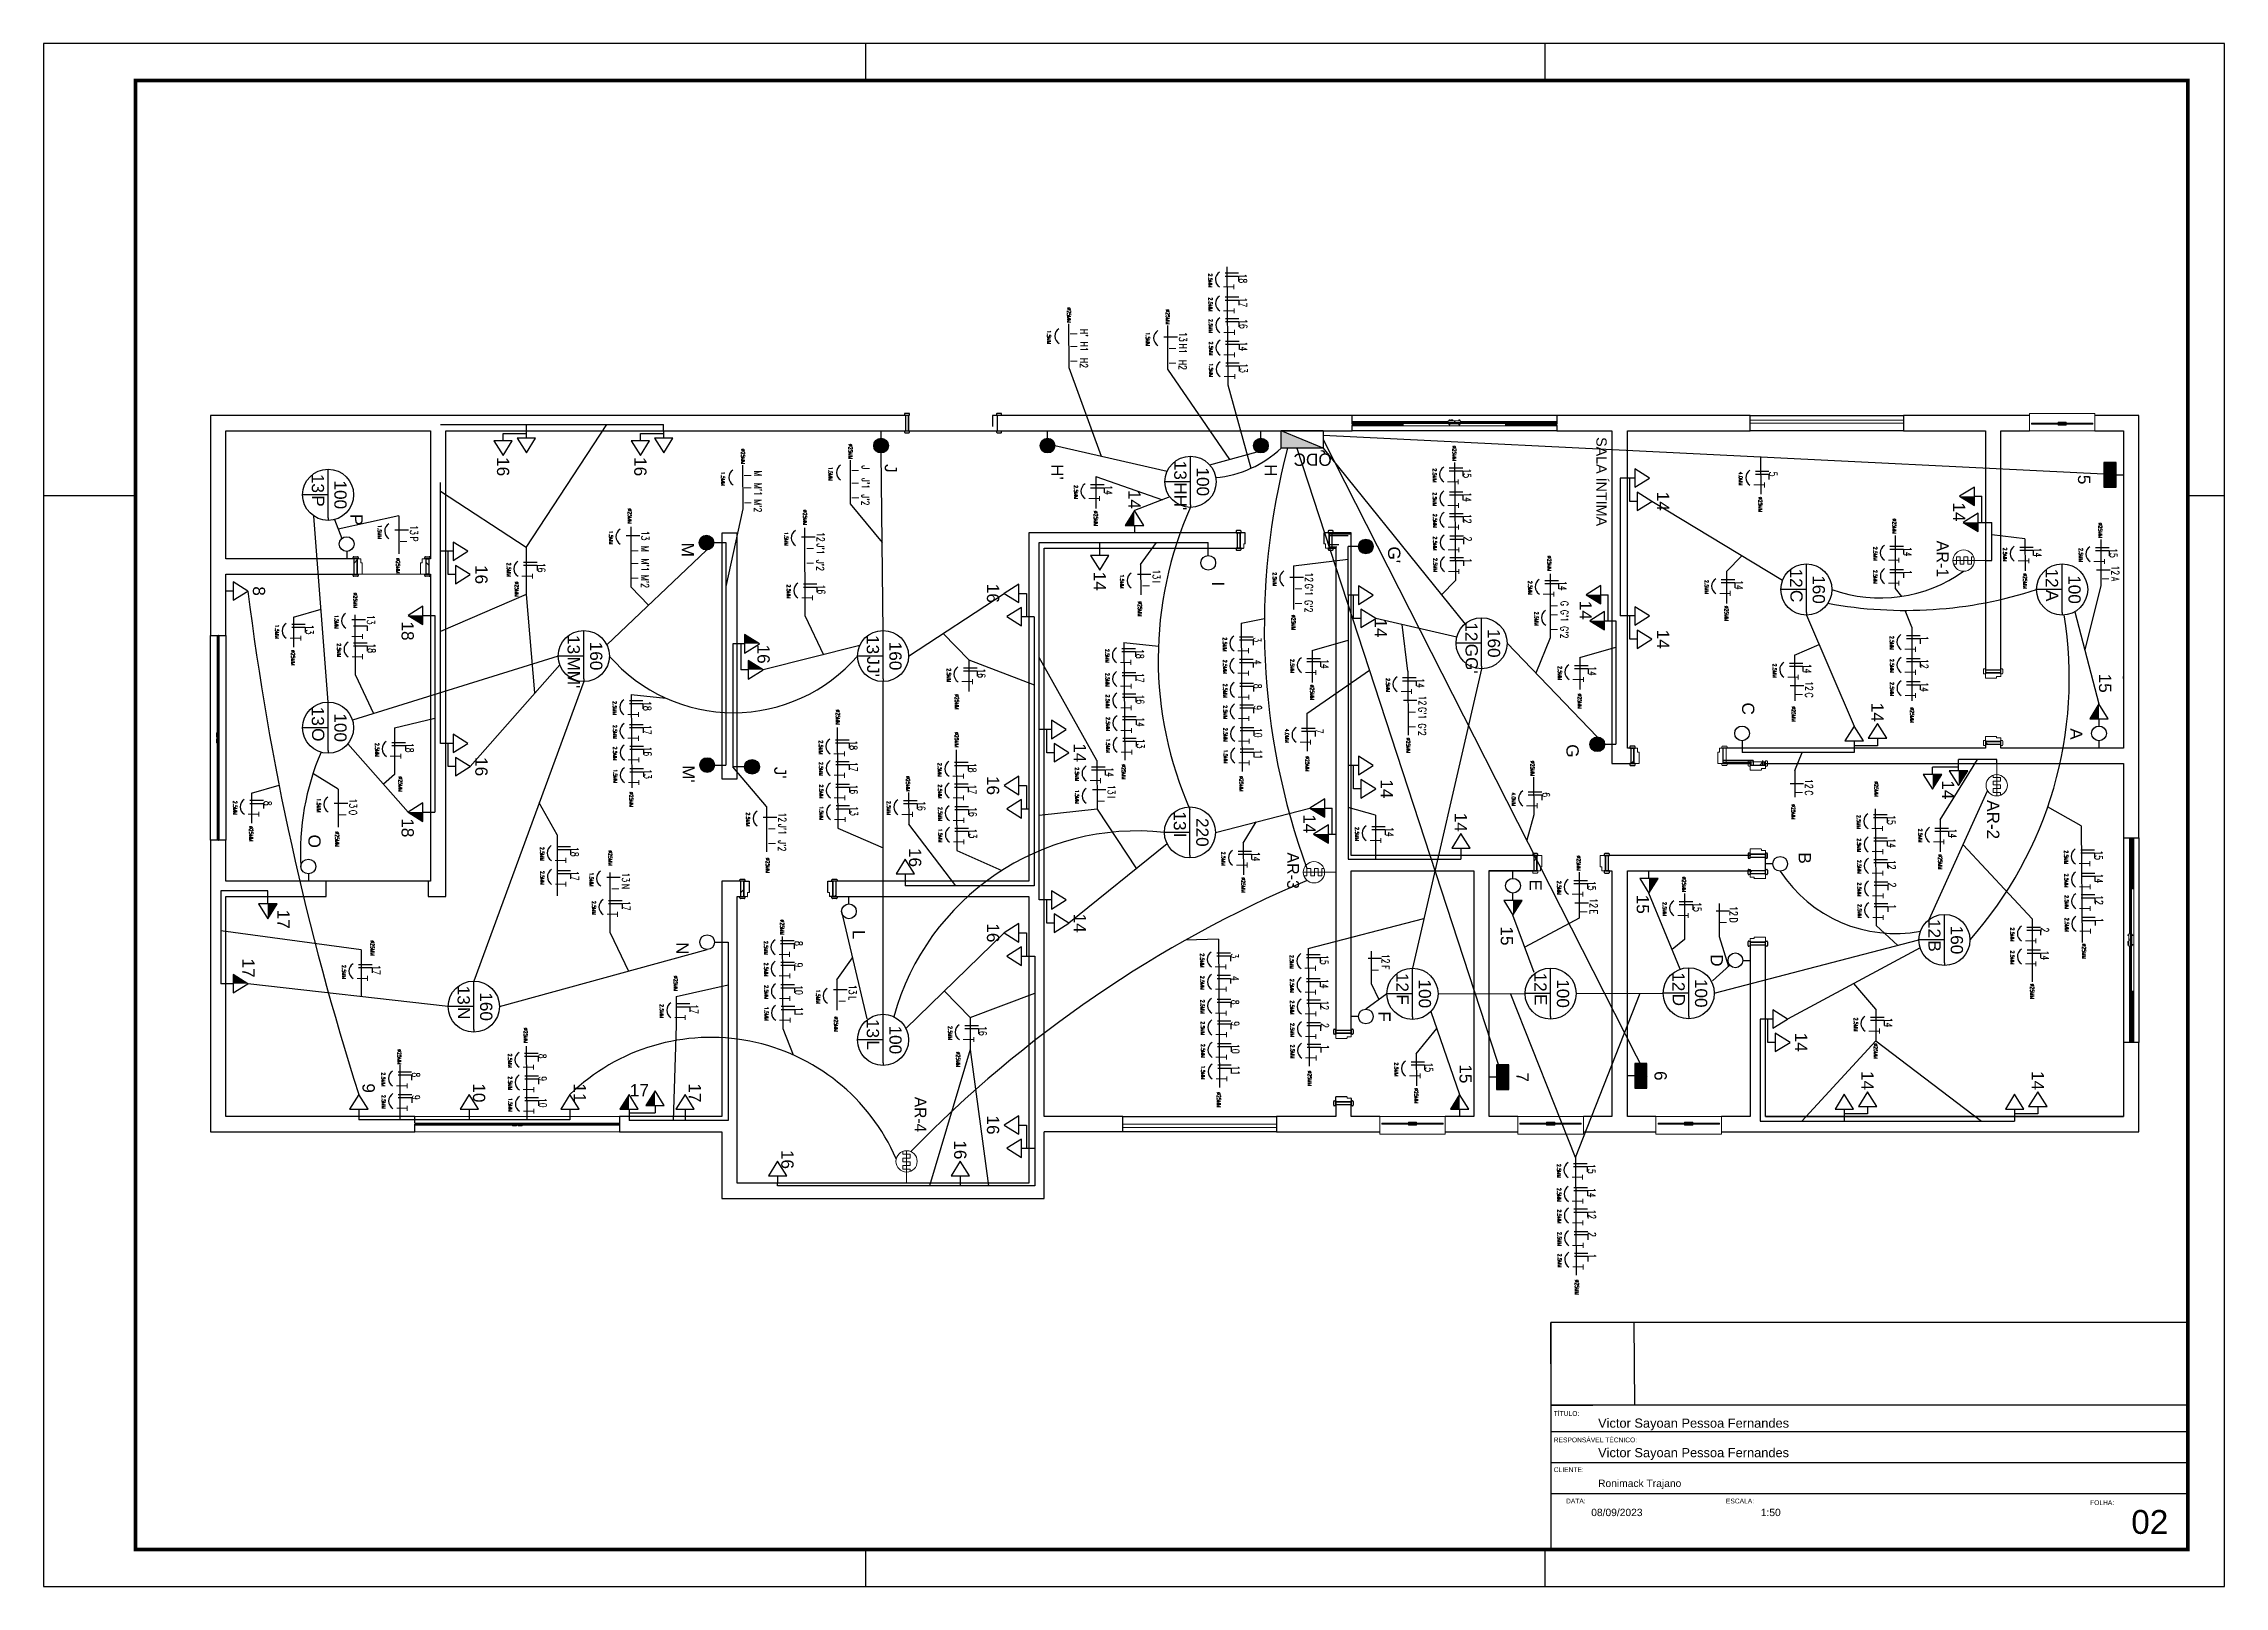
# Model space of a CAD drawing. Header units: metres. Extents: x 2012 to 4043, y 2396 to 4846.
# Drawn here: x 2109.2 to 2162.3, y 2396.4 to 2433.9 of the extents above; entities that cross this region are included whole.
import ezdxf
from ezdxf.enums import TextEntityAlignment as Align

# ---------------------------------------------------------------- set-up
doc = ezdxf.new("R2010")
doc.units = ezdxf.units.M
doc.linetypes.add('HIDDEN', pattern=[9.525, 6.35, -3.175])
doc.linetypes.add('Traço Curto', pattern=[0.0012, 0.0006, -0.0006])
for name, color, linetype, lineweight in [('A-FLOR-PATT', 8, 'Continuous', 9), ('A-GLAZ', 151, 'Continuous', 9), ('LAYERCOMUM', 252, 'Continuous', 25), ('REDE ELETRICA', 7, 'Continuous', 9), ('TOMADAS', 20, 'Continuous', 13)]:
    doc.layers.add(name, color=color, linetype=linetype, lineweight=lineweight)
for name, color, linetype in [('ARQ-ALVNARIA (Paredes)', 4, 'Continuous'), ('ARQ-ESQ-01', 1, 'Continuous'), ('ARQ-FOLHA', 7, 'Continuous'), ('ELETRODUTO EMBUTIDO LAJE PAREDE', 2, 'Continuous'), ('ELETRODUTO EMBUTIDO PISO', 2, 'HIDDEN'), ('ELETRODUTO LUMINÁRIA', 3, 'Continuous'), ('PDF3_DI-Barramento Fase 3', 4, 'Continuous'), ('PENA1', 2, 'Continuous')]:
    doc.layers.add(name, color=color, linetype=linetype)
doc.styles.add('arial', font='arial.ttf')
doc.styles.add('GYN_Carimbo_Página', font='arial.ttf', dxfattribs={"height": 0.6})
doc.styles.add('GYN_Dispositivos', font='arial.ttf', dxfattribs={"height": 0.2})
doc.styles.add('ROMAND', font='romand__.ttf', dxfattribs={"width": 0.75})
doc.styles.get("Standard").update_dxf_attribs({"font": 'arial.ttf'})
picture_1 = doc.add_image_def('image1.png', size_in_pixel=(500, 500))

msp = doc.modelspace()

# ---------------------------------------------------------------- texts
at = {"layer": 'A-FLOR-PATT', "lineweight": 25, "insert": (2147.234, 2424.361), "char_height": 0.24925, "attachment_point": 1, "rotation": 270}
msp.add_mtext_dynamic_manual_height_columns('SALA ÍNTIMA', width=2.35996, gutter_width=31.157, heights=[0.258], dxfattribs=at)
at = {"layer": 'ARQ-FOLHA', "style": 'arial'}
for s, height, p in [('TÍTULO:', 0.1163, (2145.945, 2400.527)), ('Victor Sayoan Pessoa Fernandes ', 0.22362, (2147.025, 2400.239)), ('RESPONSÁVEL TÉCNICO:', 0.11628, (2145.945, 2399.883)), ('Victor Sayoan Pessoa Fernandes', 0.22362, (2147.025, 2399.52)), ('CLIENTE:', 0.1163, (2145.945, 2399.159)), ('Ronimack Trajano', 0.17889, (2147.025, 2398.796)), ('DATA:', 0.1163, (2146.244, 2398.395)), ('ESCALA:', 0.1163, (2150.14, 2398.395)), ('FOLHA:', 0.1163, (2159.012, 2398.355)), ('08/09/2023', 0.1789, (2146.858, 2398.086)), ('1:50', 0.1789, (2150.989, 2398.086))]:
    msp.add_text(s, height=height, dxfattribs=at).set_placement(p)
msp.add_attdef('02', (2160.015, 2397.653), '01', height=0.5814, dxfattribs=at)
at = {"layer": 'PENA1', "style": 'ROMAND', "width": 0.75}
for s, height, rotation, p in [('2.5MM', 0.0919, 270, (2137.505, 2428.344)), ('I', 0.331, 90, (2138.366, 2428.315)), ('18', 0.1837, 270, (2138.226, 2428.344)), ('2.5MM', 0.0919, 270, (2137.51, 2427.762)), ('T', 0.257, 270, (2137.82, 2428.086)), ('I', 0.331, 90, (2138.371, 2427.732)), ('17', 0.1837, 270, (2138.231, 2427.762)), ('%%C25MM', 0.0919, 270, (2134.061, 2427.519)), ('%%C25MM', 0.0919, 270, (2136.467, 2427.474)), ('2.5MM', 0.0919, 270, (2137.514, 2427.236)), ('T', 0.257, 270, (2137.825, 2427.503)), ('I', 0.331, 90, (2138.375, 2427.206)), ('16', 0.1837, 270, (2138.235, 2427.236)), ('1.5MM', 0.0919, 270, (2133.574, 2426.961)), ('I', 0.165, 90, (2134.381, 2426.852, -0.422)), ('I', 0.165, 90, (2134.382, 2426.546, -0.422)), ("H'", 0.1837, 270, (2134.355, 2426.995, -0.422)), ('H1', 0.1837, 270, (2134.356, 2426.688, -0.422)), ('1.5MM', 0.0919, 270, (2135.981, 2426.915)), ('I', 0.331, 90, (2136.877, 2426.764)), ('I', 0.165, 90, (2136.788, 2426.5, -0.422)), ('H1', 0.1837, 270, (2136.763, 2426.642, -0.422)), ('13', 0.1837, 270, (2136.765, 2426.92, -0.422)), ('2.5MM', 0.0919, 270, (2137.519, 2426.686)), ('T', 0.257, 270, (2137.829, 2426.978)), ('I', 0.331, 90, (2138.38, 2426.656)), ('14', 0.1837, 270, (2138.239, 2426.686)), ('I', 0.165, 90, (2134.384, 2426.187, -0.422)), ('H2', 0.1837, 270, (2134.351, 2426.29, -0.422)), ('I', 0.165, 90, (2136.79, 2426.141, -0.422)), ('H2', 0.1837, 270, (2136.757, 2426.245, -0.422)), ('1.5MM', 0.0919, 270, (2137.523, 2426.16)), ('T', 0.257, 270, (2137.834, 2426.428)), ('I', 0.331, 90, (2138.384, 2426.13)), ('13', 0.1837, 270, (2138.244, 2426.16)), ('T', 0.257, 270, (2137.838, 2425.902)), ('%%C25MM', 0.0919, 270, (2126.118, 2424.076)), ('%%C25MM', 0.0919, 270, (2128.738, 2424.196)), ('%%C25MM', 0.0919, 270, (2143.451, 2424.151)), ('1.5MM', 0.0919, 270, (2125.631, 2423.517)), ('I', 0.165, 90, (2126.438, 2423.409, -0.422)), ('M', 0.184, 270, (2126.412, 2423.551, -0.422)), ('1.5MM', 0.0919, 270, (2128.251, 2423.637)), ('I', 0.165, 90, (2129.058, 2423.529, -0.422)), ('J', 0.184, 270, (2129.032, 2423.671, -0.422)), ("J'1", 0.1837, 270, (2129.033, 2423.365, -0.422)), ('2.5MM', 0.0919, 270, (2142.968, 2423.599)), ('T', 0.257, 270, (2143.283, 2423.341)), ('I', 0.331, 90, (2143.829, 2423.57)), ('15', 0.1837, 270, (2143.688, 2423.599)), ('4.0MM', 0.0919, 270, (2150.427, 2423.519)), ('I', 0.331, 90, (2151.288, 2423.489)), ('5', 0.184, 270, (2151.147, 2423.519)), ('I', 0.165, 90, (2126.439, 2423.102, -0.422)), ("M'2", 0.1837, 270, (2126.408, 2422.847, -0.422)), ("M'1", 0.1837, 270, (2126.413, 2423.245, -0.422)), ('I', 0.165, 90, (2129.059, 2423.222, -0.422)), ('I', 0.165, 90, (2129.061, 2422.863, -0.422)), ("J'2", 0.1837, 270, (2129.028, 2422.967, -0.422)), ('2.5MM', 0.0919, 270, (2134.23, 2423.19)), ('T', 0.257, 270, (2134.544, 2422.932)), ('I', 0.331, 90, (2135.091, 2423.161)), ('14', 0.1837, 270, (2134.95, 2423.191)), ('2.5MM', 0.0919, 270, (2142.972, 2423.017)), ('I', 0.331, 90, (2143.833, 2422.987)), ('14', 0.1837, 270, (2143.693, 2423.017)), ('T', 0.257, 270, (2150.742, 2423.261)), ('%%C25MM', 0.0919, 270, (2150.906, 2422.905)), ('%%C25MM', 0.0919, 270, (2123.36, 2422.624)), ('I', 0.165, 90, (2126.44, 2422.743, -0.422)), ('%%C25MM', 0.0919, 270, (2127.63, 2422.591)), ('%%C25MM', 0.0919, 270, (2134.714, 2422.566)), ('2.5MM', 0.0919, 270, (2142.977, 2422.491)), ('T', 0.257, 270, (2143.287, 2422.759)), ('I', 0.331, 90, (2143.838, 2422.462)), ('12', 0.1837, 270, (2143.697, 2422.491)), ('%%C25MM', 0.0919, 270, (2154.172, 2422.378)), ('%%C25MM', 0.0919, 270, (2159.188, 2422.277)), ('1.5MM', 0.0919, 270, (2117.267, 2422.219)), ('I', 0.331, 90, (2118.143, 2422.062)), ('I', 0.165, 90, (2118.054, 2421.798, -0.422)), ('P', 0.184, 270, (2118.029, 2421.94, -0.422)), ('13', 0.1837, 270, (2118.031, 2422.218, -0.422)), ('1.5MM', 0.0919, 270, (2122.901, 2422.083)), ('I', 0.331, 90, (2123.776, 2421.926)), ('13', 0.1837, 270, (2123.665, 2422.082, -0.422)), ('1.5MM', 0.0919, 270, (2127.172, 2422.05)), ('I', 0.331, 90, (2128.047, 2421.893)), ("J'1", 0.1837, 270, (2127.933, 2421.771, -0.422)), ('12', 0.1837, 270, (2127.936, 2422.049, -0.422)), ('2.5MM', 0.0919, 270, (2142.981, 2421.941)), ('T', 0.257, 270, (2143.292, 2422.233)), ('I', 0.331, 90, (2143.842, 2421.912)), ('2', 0.184, 270, (2143.702, 2421.941)), ('%%C25MM', 0.0919, 270, (2117.714, 2421.416)), ('2.5MM', 0.0919, 270, (2120.413, 2421.302)), ('I', 0.331, 90, (2121.274, 2421.272)), ('16', 0.1837, 270, (2121.134, 2421.302)), ('I', 0.165, 90, (2123.684, 2421.57, -0.422)), ('I', 0.165, 90, (2123.689, 2421.261, -0.422)), ('M', 0.184, 270, (2123.658, 2421.713, -0.422)), ("M'1", 0.1837, 270, (2123.663, 2421.404, -0.422)), ('I', 0.165, 90, (2127.959, 2421.628, -0.422)), ('I', 0.165, 90, (2127.96, 2421.269, -0.422)), ("J'2", 0.1837, 270, (2127.927, 2421.373, -0.422)), ('2.5MM', 0.0919, 270, (2142.985, 2421.415)), ('T', 0.257, 270, (2143.296, 2421.683)), ('I', 0.331, 90, (2143.847, 2421.386)), ('1', 0.184, 270, (2143.706, 2421.415)), ('%%C25MM', 0.0919, 270, (2145.765, 2421.47)), ('2.5MM', 0.0919, 270, (2153.705, 2421.691)), ('T', 0.257, 270, (2154.02, 2421.433)), ('I', 0.331, 90, (2154.566, 2421.661)), ('14', 0.1837, 270, (2154.425, 2421.691)), ('2.5MM', 0.0919, 270, (2156.867, 2421.67)), ('T', 0.257, 270, (2157.182, 2421.412)), ('I', 0.331, 90, (2157.728, 2421.641)), ('14', 0.1837, 270, (2157.587, 2421.67)), ('2.5MM', 0.0919, 270, (2158.714, 2421.659)), ('T', 0.257, 270, (2159.029, 2421.401)), ('I', 0.331, 90, (2159.575, 2421.63)), ('15', 0.1837, 270, (2159.434, 2421.659)), ('12', 0.1837, 270, (2159.481, 2421.236, -0.422)), ('%%C25MM', 0.0919, 270, (2120.607, 2420.844)), ('T', 0.257, 270, (2120.728, 2421.043)), ('I', 0.165, 90, (2123.69, 2420.902, -0.422)), ("M'2", 0.1837, 270, (2123.657, 2421.006, -0.422)), ('2.5MM', 0.0919, 270, (2127.233, 2420.771)), ('I', 0.331, 90, (2128.094, 2420.742)), ('16', 0.1837, 270, (2127.953, 2420.771)), ('1.5MM', 0.0919, 270, (2135.354, 2421.016)), ('I', 0.331, 90, (2136.231, 2420.983)), ('I', 0.165, 90, (2136.142, 2420.718, -0.422)), ('I', 0.184, 270, (2136.117, 2420.861, -0.422)), ('13', 0.1837, 270, (2136.119, 2421.138, -0.422)), ('2.5MM', 0.0919, 270, (2139.072, 2421.069)), ('I', 0.331, 90, (2139.947, 2420.912)), ('I', 0.165, 90, (2139.859, 2420.648, -0.422)), ("G'1", 0.1837, 270, (2139.833, 2420.79, -0.422)), ('12', 0.1837, 270, (2139.835, 2421.068, -0.422)), ('T', 0.257, 270, (2143.3, 2421.157)), ('2.5MM', 0.0919, 270, (2145.296, 2420.86)), ('I', 0.331, 90, (2146.157, 2420.83)), ('14', 0.1837, 270, (2146.017, 2420.86)), ('2.5MM', 0.0919, 270, (2149.596, 2420.88)), ('I', 0.331, 90, (2150.457, 2420.851)), ('14', 0.1837, 270, (2150.317, 2420.88)), ('2.5MM', 0.0919, 270, (2153.706, 2421.126)), ('T', 0.257, 270, (2154.021, 2420.868)), ('I', 0.331, 90, (2154.567, 2421.097)), ('1', 0.184, 270, (2154.426, 2421.126)), ('%%C25MM', 0.0919, 270, (2157.351, 2421.045)), ('I', 0.331, 90, (2159.597, 2421.083)), ('I', 0.165, 90, (2159.517, 2420.887, -0.422)), ('A', 0.184, 270, (2159.478, 2420.958, -0.422)), ('%%C25MM', 0.0919, 270, (2116.675, 2420.573)), ('T', 0.257, 270, (2127.548, 2420.513)), ('%%C25MM', 0.0919, 270, (2135.788, 2420.364)), ('I', 0.165, 90, (2139.86, 2420.289, -0.422)), ("G'2", 0.1837, 270, (2139.827, 2420.392, -0.422)), ('T', 0.257, 270, (2145.611, 2420.601)), ('I', 0.165, 90, (2146.086, 2420.23, -0.422)), ('G', 0.184, 270, (2146.06, 2420.373, -0.422)), ("G'1", 0.1837, 270, (2146.061, 2420.156, -0.422)), ('T', 0.257, 270, (2149.911, 2420.622)), ('%%C25MM', 0.0919, 270, (2150.08, 2420.255)), ('1.5MM', 0.0919, 270, (2114.767, 2419.792)), ('I', 0.331, 90, (2115.628, 2419.763)), ('13', 0.1837, 270, (2115.488, 2419.793)), ('1.5MM', 0.0919, 270, (2116.216, 2420.032)), ('I', 0.331, 90, (2117.091, 2419.875)), ('13', 0.1837, 270, (2116.98, 2420.031, -0.422)), ('%%C25MM', 0.0919, 270, (2139.53, 2420.032)), ('2.5MM', 0.0919, 270, (2145.451, 2420.109)), ('I', 0.165, 90, (2146.087, 2420.013, -0.422)), ('I', 0.165, 90, (2146.088, 2419.654, -0.422)), ("G'2", 0.1837, 270, (2146.056, 2419.758, -0.422)), ('T', 0.257, 270, (2115.082, 2419.534)), ('%%C25MM', 0.0919, 270, (2115.156, 2419.178)), ('2.5MM', 0.0919, 270, (2116.276, 2419.339)), ('T', 0.257, 270, (2116.589, 2419.571)), ('T', 0.257, 270, (2116.591, 2419.08)), ('I', 0.331, 90, (2117.137, 2419.309)), ('18', 0.1837, 270, (2116.996, 2419.339)), ('2.5MM', 0.0919, 270, (2134.995, 2419.201)), ('I', 0.331, 90, (2135.856, 2419.171)), ('18', 0.1837, 270, (2135.716, 2419.201)), ('2.5MM', 0.0919, 270, (2137.857, 2419.484)), ('T', 0.257, 270, (2138.172, 2419.226)), ('I', 0.331, 90, (2138.718, 2419.455)), ('3', 0.184, 270, (2138.577, 2419.484)), ('2.5MM', 0.0919, 270, (2154.109, 2419.519)), ('T', 0.257, 270, (2154.424, 2419.26)), ('I', 0.331, 90, (2154.97, 2419.489)), ('1', 0.184, 270, (2154.83, 2419.519)), ('2.5MM', 0.0919, 270, (2131.134, 2418.73)), ('I', 0.331, 90, (2131.995, 2418.701)), ('16', 0.1837, 270, (2131.855, 2418.73)), ('2.5MM', 0.0919, 270, (2135, 2418.618)), ('T', 0.257, 270, (2135.31, 2418.942)), ('I', 0.331, 90, (2135.861, 2418.589)), ('17', 0.1837, 270, (2135.721, 2418.618)), ('2.5MM', 0.0919, 270, (2137.86, 2418.938)), ('T', 0.257, 270, (2138.175, 2418.68)), ('I', 0.331, 90, (2138.721, 2418.909)), ('4', 0.184, 270, (2138.581, 2418.938)), ('2.5MM', 0.0919, 270, (2139.501, 2418.955)), ('T', 0.257, 270, (2139.816, 2418.697)), ('I', 0.331, 90, (2140.362, 2418.926)), ('14', 0.1837, 270, (2140.221, 2418.956)), ('2.5MM', 0.0919, 270, (2146.021, 2418.784)), ('I', 0.331, 90, (2146.882, 2418.755)), ('14', 0.1837, 270, (2146.741, 2418.785)), ('2.5MM', 0.0919, 270, (2151.254, 2418.843)), ('T', 0.257, 270, (2151.569, 2418.584)), ('I', 0.331, 90, (2152.115, 2418.813)), ('14', 0.1837, 270, (2151.975, 2418.843)), ('2.5MM', 0.0919, 270, (2154.11, 2418.959)), ('T', 0.257, 270, (2154.425, 2418.7)), ('I', 0.331, 90, (2154.972, 2418.929)), ('12', 0.1837, 270, (2154.831, 2418.959)), ('%%C25MM', 0.0919, 270, (2131.329, 2418.105)), ('T', 0.257, 270, (2131.449, 2418.472)), ('2.5MM', 0.0919, 270, (2135.004, 2418.092)), ('T', 0.257, 270, (2135.315, 2418.36)), ('I', 0.331, 90, (2135.865, 2418.063)), ('16', 0.1837, 270, (2135.725, 2418.093)), ('2.5MM', 0.0919, 270, (2137.865, 2418.356)), ('T', 0.257, 270, (2138.18, 2418.097)), ('I', 0.331, 90, (2138.726, 2418.326)), ('8', 0.184, 270, (2138.586, 2418.356)), ('%%C25MM', 0.0919, 270, (2139.985, 2418.331)), ('2.5MM', 0.0919, 270, (2141.832, 2418.491)), ('T', 0.257, 270, (2142.147, 2418.233)), ('I', 0.331, 90, (2142.693, 2418.462)), ('14', 0.1837, 270, (2142.553, 2418.491)), ('12', 0.1837, 270, (2142.6, 2418.065, -0.422)), ('T', 0.257, 270, (2146.336, 2418.526)), ('%%C25MM', 0.0919, 270, (2146.501, 2418.117)), ('I', 0.331, 90, (2152.138, 2418.267)), ('I', 0.165, 90, (2152.057, 2418.071, -0.422)), ('C', 0.184, 270, (2152.019, 2418.141, -0.422)), ('12', 0.1837, 270, (2152.021, 2418.419, -0.422)), ('2.5MM', 0.0919, 270, (2154.111, 2418.394)), ('T', 0.257, 270, (2154.426, 2418.136)), ('I', 0.331, 90, (2154.972, 2418.364)), ('14', 0.1837, 270, (2154.832, 2418.394)), ('2.5MM', 0.0919, 270, (2122.994, 2417.933)), ('T', 0.257, 270, (2123.309, 2417.675)), ('I', 0.331, 90, (2123.855, 2417.904)), ('18', 0.1837, 270, (2123.714, 2417.933)), ('%%C25MM', 0.0919, 270, (2128.429, 2417.727)), ('2.5MM', 0.0919, 270, (2135.009, 2417.542)), ('T', 0.257, 270, (2135.319, 2417.834)), ('I', 0.331, 90, (2135.87, 2417.513)), ('14', 0.1837, 270, (2135.729, 2417.543)), ('2.5MM', 0.0919, 270, (2137.869, 2417.83)), ('T', 0.257, 270, (2138.184, 2417.572)), ('I', 0.331, 90, (2138.73, 2417.801)), ('9', 0.184, 270, (2138.59, 2417.83)), ('I', 0.331, 90, (2142.711, 2417.909)), ('I', 0.165, 90, (2142.623, 2417.645, -0.422)), ("G'1", 0.1837, 270, (2142.597, 2417.787, -0.422)), ('%%C25MM', 0.0919, 270, (2151.715, 2417.805)), ('%%C25MM', 0.0919, 270, (2154.602, 2417.779)), ('I', 0.331, 90, (2118.066, 2416.885)), ('2.5MM', 0.0919, 270, (2122.998, 2417.351)), ('T', 0.257, 270, (2123.313, 2417.092)), ('I', 0.331, 90, (2123.859, 2417.321)), ('17', 0.1837, 270, (2123.719, 2417.351)), ('2.5MM', 0.0919, 270, (2128.016, 2416.975)), ('I', 0.331, 90, (2128.877, 2416.946)), ('18', 0.1837, 270, (2128.737, 2416.976)), ('%%C25MM', 0.0919, 270, (2131.326, 2417.18)), ('1.5MM', 0.0919, 270, (2135.013, 2417.016)), ('T', 0.257, 270, (2135.324, 2417.284)), ('I', 0.331, 90, (2135.874, 2416.987)), ('13', 0.1837, 270, (2135.734, 2417.017)), ('2.5MM', 0.0919, 270, (2137.874, 2417.28)), ('T', 0.257, 270, (2138.189, 2417.022)), ('I', 0.331, 90, (2138.735, 2417.251)), ('10', 0.1837, 270, (2138.594, 2417.28)), ('4.0MM', 0.0919, 270, (2139.372, 2417.259)), ('T', 0.257, 270, (2139.687, 2417.001)), ('I', 0.331, 90, (2140.233, 2417.23)), ('7', 0.184, 270, (2140.092, 2417.259)), ('%%C25MM', 0.0919, 270, (2142.327, 2417.04)), ('I', 0.165, 90, (2142.624, 2417.286, -0.422)), ("G'2", 0.1837, 270, (2142.591, 2417.389, -0.422)), ('2.5MM', 0.0919, 270, (2117.205, 2416.914)), ('T', 0.257, 270, (2117.52, 2416.656)), ('18', 0.1837, 270, (2117.925, 2416.914)), ('2.5MM', 0.0919, 270, (2123.003, 2416.825)), ('T', 0.257, 270, (2123.318, 2416.567)), ('I', 0.331, 90, (2123.864, 2416.796)), ('16', 0.1837, 270, (2123.723, 2416.825)), ('2.5MM', 0.0919, 270, (2128.02, 2416.45)), ('T', 0.257, 270, (2128.331, 2416.717)), ('I', 0.331, 90, (2128.882, 2416.42)), ('17', 0.1837, 270, (2128.741, 2416.45)), ('2.5MM', 0.0919, 270, (2130.913, 2416.428)), ('I', 0.331, 90, (2131.774, 2416.399)), ('T', 0.257, 270, (2135.328, 2416.758)), ('1.5MM', 0.0919, 270, (2137.878, 2416.754)), ('T', 0.257, 270, (2138.193, 2416.496)), ('I', 0.331, 90, (2138.739, 2416.725)), ('11', 0.1837, 270, (2138.599, 2416.754)), ('%%C25MM', 0.0919, 270, (2139.87, 2416.591)), ('%%C25MM', 0.0919, 270, (2145.355, 2416.479)), ('%%C25MM', 0.0919, 270, (2117.773, 2416.098)), ('1.5MM', 0.0919, 270, (2123.007, 2416.275)), ('T', 0.257, 270, (2123.322, 2416.017)), ('I', 0.331, 90, (2123.868, 2416.246)), ('13', 0.1837, 270, (2123.728, 2416.275)), ('2.5MM', 0.0919, 270, (2128.025, 2415.9)), ('T', 0.257, 270, (2128.335, 2416.191)), ('I', 0.331, 90, (2128.886, 2415.87)), ('%%C25MM', 0.0919, 270, (2130.139, 2416.108)), ('2.5MM', 0.0919, 270, (2130.918, 2415.903)), ('T', 0.257, 270, (2131.228, 2416.17)), ('I', 0.331, 90, (2131.779, 2415.873)), ('18', 0.1837, 270, (2131.634, 2416.429)), ('2.5MM', 0.0919, 270, (2134.256, 2416.32)), ('T', 0.257, 270, (2134.571, 2416.062)), ('I', 0.331, 90, (2135.117, 2416.29)), ('14', 0.1837, 270, (2134.977, 2416.32)), ('%%C25MM', 0.0919, 270, (2135.393, 2416.395)), ('%%C25MM', 0.0919, 270, (2138.261, 2416.107)), ('I', 0.331, 90, (2152.133, 2415.884)), ('12', 0.1837, 270, (2152.016, 2416.036, -0.422)), ('%%C25MM', 0.0919, 270, (2153.73, 2415.978)), ('2.5MM', 0.0919, 270, (2113.746, 2415.504)), ('I', 0.331, 90, (2114.607, 2415.474)), ('8', 0.184, 270, (2114.467, 2415.504)), ('1.5MM', 0.0919, 270, (2115.785, 2415.563)), ('I', 0.331, 90, (2116.66, 2415.406)), ('13', 0.1837, 270, (2116.549, 2415.562, -0.422)), ('%%C25MM', 0.0919, 270, (2123.397, 2415.723)), ('1.5MM', 0.0919, 270, (2128.029, 2415.374)), ('T', 0.257, 270, (2128.34, 2415.641)), ('I', 0.331, 90, (2128.89, 2415.344)), ('16', 0.1837, 270, (2128.746, 2415.9)), ('2.5MM', 0.0919, 270, (2129.67, 2415.499)), ('I', 0.331, 90, (2130.531, 2415.469)), ('16', 0.1837, 270, (2130.391, 2415.499)), ('2.5MM', 0.0919, 270, (2130.922, 2415.353)), ('T', 0.257, 270, (2131.233, 2415.645)), ('I', 0.331, 90, (2131.783, 2415.323)), ('17', 0.1837, 270, (2131.638, 2415.903)), ('1.5MM', 0.0919, 270, (2134.258, 2415.771)), ('I', 0.331, 90, (2135.135, 2415.738)), ('I', 0.165, 90, (2135.046, 2415.473, -0.422)), ('I', 0.184, 270, (2135.021, 2415.616, -0.422)), ('13', 0.1837, 270, (2135.023, 2415.893, -0.422)), ('4.0MM', 0.0919, 270, (2144.893, 2415.711)), ('T', 0.257, 270, (2145.208, 2415.452)), ('I', 0.331, 90, (2145.754, 2415.681)), ('6', 0.184, 270, (2145.614, 2415.711)), ('%%C25MM', 0.0919, 270, (2151.71, 2415.422)), ('I', 0.165, 90, (2152.052, 2415.687, -0.422)), ('C', 0.184, 270, (2152.014, 2415.758, -0.422)), ('T', 0.257, 270, (2114.061, 2415.245)), ('%%C25MM', 0.0919, 270, (2114.135, 2414.89)), ('I', 0.165, 90, (2116.572, 2415.142, -0.422)), ('O', 0.184, 270, (2116.546, 2415.284, -0.422)), ('2.5MM', 0.0919, 270, (2126.242, 2415.222)), ('I', 0.331, 90, (2127.118, 2415.065)), ('I', 0.165, 90, (2127.029, 2414.8, -0.422)), ("J'1", 0.1837, 270, (2127.004, 2414.943, -0.422)), ('12', 0.1837, 270, (2127.006, 2415.22, -0.422)), ('T', 0.257, 270, (2128.344, 2415.115)), ('13', 0.1837, 270, (2128.75, 2415.374)), ('T', 0.257, 270, (2129.985, 2415.241)), ('T', 0.257, 270, (2131.237, 2415.095)), ('I', 0.331, 90, (2131.787, 2414.797)), ('16', 0.1837, 270, (2131.643, 2415.353)), ('2.5MM', 0.0919, 270, (2141.08, 2414.865)), ('I', 0.331, 90, (2141.941, 2414.835)), ('14', 0.1837, 270, (2141.8, 2414.865)), ('2.5MM', 0.0919, 270, (2153.303, 2415.158)), ('T', 0.257, 270, (2153.617, 2414.899)), ('I', 0.331, 90, (2154.164, 2415.128)), ('15', 0.1837, 270, (2154.023, 2415.158)), ('2.5MM', 0.0919, 270, (2154.802, 2414.827)), ('I', 0.331, 90, (2155.663, 2414.798)), ('%%C25MM', 0.0919, 270, (2116.231, 2414.759)), ('2.5MM', 0.0919, 270, (2121.225, 2414.38)), ('I', 0.331, 90, (2122.086, 2414.35)), ('18', 0.1837, 270, (2121.946, 2414.38)), ('%%C25MM', 0.0919, 270, (2122.886, 2414.299)), ('I', 0.165, 90, (2127.031, 2414.441, -0.422)), ("J'2", 0.1837, 270, (2126.998, 2414.545, -0.422)), ('1.5MM', 0.0919, 270, (2130.926, 2414.827)), ('T', 0.257, 270, (2131.241, 2414.569)), ('13', 0.1837, 270, (2131.647, 2414.827)), ('I', 0.331, 90, (2138.684, 2414.236)), ('T', 0.257, 270, (2141.395, 2414.606)), ('2.5MM', 0.0919, 270, (2153.31, 2414.591)), ('T', 0.257, 270, (2153.625, 2414.333)), ('I', 0.331, 90, (2154.171, 2414.562)), ('14', 0.1837, 270, (2154.03, 2414.591)), ('T', 0.257, 270, (2155.117, 2414.569)), ('14', 0.1837, 270, (2155.522, 2414.828)), ('2.5MM', 0.0919, 270, (2158.355, 2414.298)), ('I', 0.331, 90, (2159.216, 2414.269)), ('2.5MM', 0.0919, 270, (2121.23, 2413.797)), ('T', 0.257, 270, (2121.54, 2414.121)), ('I', 0.331, 90, (2122.091, 2413.768)), ('17', 0.1837, 270, (2121.951, 2413.797)), ('%%C25MM', 0.0919, 270, (2126.722, 2414.117)), ('2.5MM', 0.0919, 270, (2137.823, 2414.265)), ('T', 0.257, 270, (2138.138, 2414.007)), ('14', 0.1837, 270, (2138.543, 2414.266)), ('%%C25MM', 0.0919, 270, (2146.477, 2414.172)), ('2.5MM', 0.0919, 270, (2153.314, 2414.065)), ('T', 0.257, 270, (2153.629, 2413.807)), ('I', 0.331, 90, (2154.175, 2414.036)), ('12', 0.1837, 270, (2154.035, 2414.065)), ('%%C25MM', 0.0919, 270, (2155.286, 2414.203)), ('T', 0.257, 270, (2158.67, 2414.04)), ('I', 0.331, 90, (2159.223, 2413.702)), ('15', 0.1837, 270, (2159.075, 2414.298)), ('T', 0.257, 270, (2121.545, 2413.539)), ('1.5MM', 0.0919, 270, (2122.427, 2413.759)), ('I', 0.331, 90, (2123.302, 2413.602)), ('I', 0.165, 90, (2123.214, 2413.337, -0.422)), ('N', 0.184, 270, (2123.188, 2413.48, -0.422)), ('13', 0.1837, 270, (2123.191, 2413.757, -0.422)), ('%%C25MM', 0.0919, 270, (2138.307, 2413.641)), ('2.5MM', 0.0919, 270, (2146.003, 2413.554)), ('T', 0.257, 270, (2146.318, 2413.296)), ('I', 0.331, 90, (2146.864, 2413.525)), ('15', 0.1837, 270, (2146.724, 2413.554)), ('%%C25MM', 0.0919, 270, (2149.047, 2413.656)), ('2.5MM', 0.0919, 270, (2153.319, 2413.515)), ('T', 0.257, 270, (2153.633, 2413.257)), ('I', 0.331, 90, (2154.18, 2413.486)), ('2', 0.184, 270, (2154.039, 2413.516)), ('2.5MM', 0.0919, 270, (2158.362, 2413.732)), ('T', 0.257, 270, (2158.677, 2413.474)), ('I', 0.331, 90, (2159.227, 2413.177)), ('14', 0.1837, 270, (2159.083, 2413.732)), ('2.5MM', 0.0919, 270, (2122.487, 2413.065)), ('T', 0.257, 270, (2122.802, 2412.807)), ('I', 0.331, 90, (2123.348, 2413.035)), ('17', 0.1837, 270, (2123.207, 2413.065)), ('I', 0.331, 90, (2146.887, 2412.978)), ('I', 0.165, 90, (2146.806, 2412.782, -0.422)), ('E', 0.184, 270, (2146.768, 2412.853, -0.422)), ('12', 0.1837, 270, (2146.77, 2413.131, -0.422)), ('2.5MM', 0.0919, 270, (2148.573, 2413.038)), ('T', 0.257, 270, (2148.888, 2412.78)), ('I', 0.331, 90, (2149.434, 2413.009)), ('15', 0.1837, 270, (2149.294, 2413.039)), ('I', 0.331, 90, (2150.33, 2412.786)), ('12', 0.1837, 270, (2150.181, 2412.938, -0.422)), ('2.5MM', 0.0919, 270, (2153.323, 2412.989)), ('T', 0.257, 270, (2153.638, 2412.731)), ('I', 0.331, 90, (2154.184, 2412.96)), ('1', 0.184, 270, (2154.043, 2412.99)), ('2.5MM', 0.0919, 270, (2158.366, 2413.206)), ('T', 0.257, 270, (2158.681, 2412.948)), ('12', 0.1837, 270, (2159.087, 2413.206)), ('%%C25MM', 0.0919, 270, (2127.073, 2412.613)), ('I', 0.165, 90, (2150.204, 2412.518, -0.422)), ('D', 0.184, 270, (2150.179, 2412.661, -0.422)), ('2.5MM', 0.0919, 270, (2157.044, 2412.418)), ('I', 0.331, 90, (2157.905, 2412.389)), ('2', 0.184, 270, (2157.764, 2412.419)), ('2.5MM', 0.0919, 270, (2158.371, 2412.656)), ('T', 0.257, 270, (2158.686, 2412.398)), ('I', 0.331, 90, (2159.232, 2412.627)), ('1', 0.184, 270, (2159.091, 2412.656)), ('%%C25MM', 0.0919, 270, (2117.091, 2412.107)), ('2.5MM', 0.0919, 270, (2126.678, 2412.09)), ('T', 0.257, 270, (2126.993, 2411.832)), ('I', 0.331, 90, (2127.539, 2412.061)), ('8', 0.184, 270, (2127.399, 2412.09)), ('2.5MM', 0.0919, 270, (2137.307, 2411.788)), ('I', 0.331, 90, (2138.168, 2411.759)), ('3', 0.184, 270, (2138.028, 2411.788)), ('2.5MM', 0.0919, 270, (2139.489, 2411.75)), ('I', 0.331, 90, (2140.35, 2411.721)), ('15', 0.1837, 270, (2140.21, 2411.75)), ('I', 0.331, 90, (2141.851, 2411.627)), ('12', 0.1837, 270, (2141.702, 2411.78, -0.422)), ('2.5MM', 0.0919, 270, (2157.045, 2411.858)), ('T', 0.257, 270, (2157.359, 2412.16)), ('I', 0.331, 90, (2157.906, 2411.829)), ('14', 0.1837, 270, (2157.765, 2411.859)), ('%%C25MM', 0.0919, 270, (2158.791, 2412.027)), ('2.5MM', 0.0919, 270, (2116.396, 2411.505)), ('T', 0.257, 270, (2116.711, 2411.247)), ('I', 0.331, 90, (2117.257, 2411.476)), ('17', 0.1837, 270, (2117.117, 2411.505)), ('%%C25MM', 0.0919, 270, (2124.479, 2411.244)), ('2.5MM', 0.0919, 270, (2126.682, 2411.564)), ('T', 0.257, 270, (2126.997, 2411.306)), ('I', 0.331, 90, (2127.543, 2411.535)), ('9', 0.184, 270, (2127.403, 2411.564)), ('2.5MM', 0.0919, 270, (2137.311, 2411.242)), ('T', 0.257, 270, (2137.622, 2411.53)), ('I', 0.331, 90, (2138.172, 2411.213)), ('4', 0.184, 270, (2138.031, 2411.242)), ('2.5MM', 0.0919, 270, (2139.494, 2411.168)), ('T', 0.257, 270, (2139.804, 2411.492)), ('I', 0.331, 90, (2140.355, 2411.138)), ('14', 0.1837, 270, (2140.214, 2411.168)), ('I', 0.165, 90, (2141.725, 2411.359, -0.422)), ('F', 0.184, 270, (2141.699, 2411.502, -0.422)), ('T', 0.257, 270, (2157.36, 2411.6)), ('I', 0.331, 90, (2125, 2410.524)), ('2.5MM', 0.0919, 270, (2126.687, 2411.014)), ('T', 0.257, 270, (2127.002, 2410.756)), ('I', 0.331, 90, (2127.548, 2410.985)), ('10', 0.1837, 270, (2127.407, 2411.015)), ('1.5MM', 0.0919, 270, (2127.95, 2410.904)), ('I', 0.331, 90, (2128.826, 2410.871)), ('I', 0.165, 90, (2128.738, 2410.606, -0.422)), ('L', 0.184, 270, (2128.712, 2410.749, -0.422)), ('13', 0.1837, 270, (2128.715, 2411.026, -0.422)), ('2.5MM', 0.0919, 270, (2137.315, 2410.66)), ('T', 0.257, 270, (2137.626, 2410.984)), ('I', 0.331, 90, (2138.176, 2410.63)), ('8', 0.184, 270, (2138.036, 2410.66)), ('2.5MM', 0.0919, 270, (2139.498, 2410.642)), ('T', 0.257, 270, (2139.809, 2410.91)), ('I', 0.331, 90, (2140.359, 2410.613)), ('12', 0.1837, 270, (2140.219, 2410.642)), ('%%C25MM', 0.0919, 270, (2157.528, 2411.052)), ('2.5MM', 0.0919, 270, (2124.139, 2410.553)), ('T', 0.257, 270, (2124.453, 2410.295)), ('17', 0.1837, 270, (2124.859, 2410.554)), ('1.5MM', 0.0919, 270, (2126.691, 2410.488)), ('T', 0.257, 270, (2127.006, 2410.23)), ('I', 0.331, 90, (2127.552, 2410.459)), ('11', 0.1837, 270, (2127.412, 2410.489)), ('%%C25MM', 0.0919, 270, (2128.384, 2410.252)), ('I', 0.331, 90, (2132.027, 2409.99)), ('2.5MM', 0.0919, 270, (2137.32, 2410.134)), ('T', 0.257, 270, (2137.63, 2410.401)), ('I', 0.331, 90, (2138.181, 2410.105)), ('9', 0.184, 270, (2138.04, 2410.134)), ('2.5MM', 0.0919, 270, (2139.502, 2410.092)), ('T', 0.257, 270, (2139.813, 2410.384)), ('I', 0.331, 90, (2140.363, 2410.063)), ('2', 0.184, 270, (2140.223, 2410.092)), ('2.5MM', 0.0919, 270, (2153.232, 2410.223)), ('I', 0.331, 90, (2154.093, 2410.194)), ('14', 0.1837, 270, (2153.952, 2410.223)), ('%%C25MM', 0.0919, 270, (2120.823, 2409.977)), ('2.5MM', 0.0919, 270, (2131.166, 2410.019)), ('T', 0.257, 270, (2131.481, 2409.761)), ('16', 0.1837, 270, (2131.887, 2410.02)), ('2.5MM', 0.0919, 270, (2137.324, 2409.584)), ('T', 0.257, 270, (2137.635, 2409.876)), ('I', 0.331, 90, (2138.185, 2409.555)), ('10', 0.1837, 270, (2138.045, 2409.584)), ('2.5MM', 0.0919, 270, (2139.507, 2409.566)), ('T', 0.257, 270, (2139.817, 2409.834)), ('I', 0.331, 90, (2140.368, 2409.537)), ('1', 0.184, 270, (2140.227, 2409.566)), ('T', 0.257, 270, (2153.547, 2409.965)), ('%%C25MM', 0.0919, 270, (2153.716, 2409.598)), ('%%C25MM', 0.0919, 270, (2117.747, 2409.456)), ('2.5MM', 0.0919, 270, (2120.441, 2409.346)), ('T', 0.257, 270, (2120.756, 2409.087)), ('I', 0.331, 90, (2121.302, 2409.316)), ('8', 0.184, 270, (2121.161, 2409.346)), ('%%C25MM', 0.0919, 270, (2131.361, 2409.395)), ('1.5MM', 0.0919, 270, (2137.328, 2409.058)), ('T', 0.257, 270, (2137.639, 2409.326)), ('I', 0.331, 90, (2138.189, 2409.029)), ('11', 0.1837, 270, (2138.049, 2409.058)), ('T', 0.257, 270, (2139.822, 2409.308)), ('2.5MM', 0.0919, 270, (2142.038, 2409.134)), ('I', 0.331, 90, (2142.899, 2409.105)), ('15', 0.1837, 270, (2142.758, 2409.134)), ('2.5MM', 0.0919, 270, (2117.358, 2408.891)), ('T', 0.257, 270, (2117.673, 2408.632)), ('I', 0.331, 90, (2118.219, 2408.861)), ('8', 0.184, 270, (2118.079, 2408.891)), ('2.5MM', 0.0919, 270, (2120.445, 2408.796)), ('T', 0.257, 270, (2120.76, 2408.537)), ('I', 0.331, 90, (2121.306, 2408.766)), ('9', 0.184, 270, (2121.166, 2408.796)), ('T', 0.257, 270, (2137.643, 2408.8)), ('%%C25MM', 0.0919, 270, (2139.926, 2408.934)), ('T', 0.257, 270, (2142.353, 2408.876)), ('%%C25MM', 0.0919, 270, (2142.522, 2408.509)), ('2.5MM', 0.0919, 270, (2117.363, 2408.341)), ('T', 0.257, 270, (2117.678, 2408.082)), ('I', 0.331, 90, (2118.224, 2408.311)), ('9', 0.184, 270, (2118.083, 2408.341)), ('1.5MM', 0.0919, 270, (2120.45, 2408.27)), ('T', 0.257, 270, (2120.764, 2408.011)), ('I', 0.331, 90, (2121.311, 2408.24)), ('10', 0.1837, 270, (2121.17, 2408.27)), ('%%C25MM', 0.0919, 270, (2137.711, 2408.411)), ('2.5MM', 0.0919, 270, (2145.998, 2406.661)), ('T', 0.257, 270, (2146.313, 2406.403)), ('I', 0.331, 90, (2146.859, 2406.632)), ('15', 0.1837, 270, (2146.719, 2406.661)), ('2.5MM', 0.0919, 270, (2146.003, 2406.078)), ('T', 0.257, 270, (2146.318, 2405.82)), ('I', 0.331, 90, (2146.864, 2406.049)), ('14', 0.1837, 270, (2146.723, 2406.079)), ('2.5MM', 0.0919, 270, (2146.007, 2405.553)), ('T', 0.257, 270, (2146.322, 2405.294)), ('I', 0.331, 90, (2146.868, 2405.523)), ('12', 0.1837, 270, (2146.728, 2405.553)), ('2.5MM', 0.0919, 270, (2146.012, 2405.003)), ('T', 0.257, 270, (2146.326, 2404.745)), ('I', 0.331, 90, (2146.873, 2404.973)), ('2', 0.184, 270, (2146.732, 2405.003)), ('2.5MM', 0.0919, 270, (2146.016, 2404.477)), ('T', 0.257, 270, (2146.331, 2404.219)), ('I', 0.331, 90, (2146.877, 2404.447)), ('1', 0.184, 270, (2146.736, 2404.477)), ('%%C25MM', 0.0919, 270, (2146.435, 2403.845))]:
    msp.add_text(s, height=height, rotation=rotation, dxfattribs=at).set_placement(p, align=Align.BOTTOM_LEFT)
at = {"layer": 'PENA1', "style": 'ROMAND', "text_generation_flag": 2, "width": 0.75}
for p in [(2138.366, 2428.324), (2138.371, 2427.742), (2138.375, 2427.216), (2138.38, 2426.666), (2138.384, 2426.14), (2143.829, 2423.58), (2151.288, 2423.499), (2135.091, 2423.171), (2143.833, 2422.997), (2143.838, 2422.471), (2143.842, 2421.921), (2121.274, 2421.282), (2143.847, 2421.395), (2154.566, 2421.671), (2157.728, 2421.65), (2159.575, 2421.64), (2128.094, 2420.752), (2146.157, 2420.84), (2150.457, 2420.86), (2154.567, 2421.106), (2115.628, 2419.773), (2117.135, 2419.81), (2117.137, 2419.319), (2135.856, 2419.181), (2138.718, 2419.465), (2154.97, 2419.499), (2131.995, 2418.71), (2135.861, 2418.598), (2138.721, 2418.919), (2140.362, 2418.936), (2146.882, 2418.765), (2152.115, 2418.823), (2154.972, 2418.939), (2135.865, 2418.073), (2138.726, 2418.336), (2142.693, 2418.471), (2154.972, 2418.374), (2123.855, 2417.913), (2135.87, 2417.523), (2138.73, 2417.81), (2123.859, 2417.331), (2135.874, 2416.997), (2138.735, 2417.26), (2140.233, 2417.239), (2118.066, 2416.894), (2123.864, 2416.805), (2128.877, 2416.956), (2138.739, 2416.734), (2123.868, 2416.255), (2128.882, 2416.43), (2131.774, 2416.409), (2135.117, 2416.3), (2114.607, 2415.484), (2128.886, 2415.88), (2130.531, 2415.479), (2131.779, 2415.883), (2145.754, 2415.691), (2128.89, 2415.354), (2131.783, 2415.333), (2154.164, 2415.138), (2122.086, 2414.36), (2131.787, 2414.807), (2141.941, 2414.845), (2154.171, 2414.571), (2155.663, 2414.808), (2138.684, 2414.246), (2154.175, 2414.046), (2159.216, 2414.279), (2122.091, 2413.777), (2146.864, 2413.535), (2154.18, 2413.496), (2159.223, 2413.712), (2123.348, 2413.045), (2149.434, 2413.019), (2154.184, 2412.97), (2159.227, 2413.186), (2157.905, 2412.399), (2159.232, 2412.636), (2127.539, 2412.07), (2138.168, 2411.768), (2140.35, 2411.731), (2157.906, 2411.839), (2117.257, 2411.486), (2127.543, 2411.545), (2138.172, 2411.222), (2140.355, 2411.148), (2127.548, 2410.995), (2138.176, 2410.64), (2140.359, 2410.622), (2125, 2410.534), (2127.552, 2410.469), (2138.181, 2410.114), (2140.363, 2410.072), (2154.093, 2410.203), (2132.027, 2410), (2138.185, 2409.564), (2140.368, 2409.546), (2121.302, 2409.326), (2138.189, 2409.038), (2142.899, 2409.115), (2118.219, 2408.871), (2121.306, 2408.776), (2118.224, 2408.321), (2121.311, 2408.25), (2146.859, 2406.641), (2146.864, 2406.059), (2146.868, 2405.533), (2146.873, 2404.983), (2146.877, 2404.457)]:
    msp.add_text('L', height=0.331, rotation=90, dxfattribs=at).set_placement(p, align=Align.BOTTOM_LEFT)

# ---------------------------------------------------------------- blocks, each defined once
blk = doc.blocks.new('FOLHA A2')
at = {"layer": 'ARQ-FOLHA'}
for p, q in [((594, 0), (0, 0)), ((0, 0), (0, -420)), ((224, -10), (224, 0)), ((409, -10), (409, 0)), ((594, -420), (594, 0)), ((0, -123), (25, -123)), ((584, -123), (594, -123)), ((224, -420), (224, -410)), ((409, -420), (409, -410)), ((0, -420), (594, -420))]:
    blk.add_line(p, q, dxfattribs=at)
at = {"layer": 'ARQ-FOLHA', "const_width": 1}
blk.add_lwpolyline([(25, -410), (584, -410), (584, -10), (25, -10), (25, -410)], dxfattribs=at)
blk = doc.blocks.new('Janela de Vidro Temperado - 4 folhas _v01_ - 200 x 120 cm-1323315-1º PAVIMENTO')
at = {"layer": 'A-GLAZ', "linetype": 'Traço Curto'}
for p, q in [((-0.75, 0.075), (-0.75, -0.075)), ((-0.75, 0.03), (0.75, 0.03)), ((0.75, 0), (-0.75, 0)), ((0.75, 0.075), (0.75, -0.075))]:
    blk.add_line(p, q, dxfattribs=at)
at = {"layer": 'A-GLAZ'}
for p, q in [((-0.75, 0.03), (-0.75, 0)), ((0.75, 0.03), (-0.75, 0.03)), ((0.75, 0), (0.75, 0.03)), ((-0.75, 0), (0.75, 0))]:
    blk.add_line(p, q, dxfattribs=at)
blk = doc.blocks.new('Janela Blindex - Janela Blindex-1385514-1º PAVIMENTO')
at = {"layer": 'A-GLAZ'}
for p, q in [((1, 0.01), (-1, 0.01)), ((-1, 0.01), (-1, 0.005)), ((-1, 0.005), (1, 0.005)), ((-0.048, 0.015), (-0.048, 0.01)), ((-0.048, 0.015), (-0.028, 0.015)), ((-0.048, 0.005), (-0.048, -0.005)), ((-0.028, 0.015), (-0.008, 0.015)), ((-0.008, 0.015), (-0.008, 0.01)), ((-0.008, 0.005), (-0.008, -0.005)), ((0.008, 0.015), (0.03, 0.015)), ((0.008, 0.015), (0.008, 0.01)), ((0.008, 0.005), (0.008, -0.005)), ((0.03, 0.015), (0.048, 0.015)), ((0.048, 0.01), (0.048, 0.015)), ((0.048, -0.005), (0.048, 0.005)), ((1, 0.005), (1, 0.01)), ((1, -0.005), (-1, -0.005)), ((-1, -0.005), (-1, -0.01)), ((-1, -0.01), (1, -0.01)), ((1, -0.01), (1, -0.005))]:
    blk.add_line(p, q, dxfattribs=at)
at = {"layer": 'A-GLAZ', "lineweight": 25}
for p, q in [((-0.048, 0.004), (-0.55, 0.004)), ((-0.55, 0.004), (-0.55, 0.001)), ((-0.55, 0.001), (-0.048, 0.001)), ((-0.008, 0.004), (0.008, 0.004)), ((0.008, 0.004), (-0.008, 0.004)), ((0.008, 0.001), (-0.008, 0.001)), ((-0.008, 0.001), (0.008, 0.001)), ((0.55, 0.004), (0.048, 0.004)), ((0.048, 0.001), (0.55, 0.001)), ((0.55, 0.001), (0.55, 0.004)), ((-0.986, 0), (-1, 0)), ((-1, 0), (-1, -0.001)), ((-1, -0.001), (-0.986, -0.001)), ((-0.5, -0.001), (-1, -0.001)), ((-1, -0.001), (-1, -0.004)), ((-0.986, -0.004), (-1, -0.004)), ((-1, -0.004), (-1, -0.005)), ((-1, -0.004), (-0.5, -0.004)), ((-0.986, -0.001), (-0.986, 0)), ((-0.986, -0.005), (-0.986, -0.004)), ((-0.513, 0), (-0.513, -0.001)), ((-0.498, 0), (-0.513, 0)), ((-0.513, -0.001), (-0.5, -0.001)), ((-0.5, -0.004), (-0.513, -0.004)), ((-0.513, -0.004), (-0.513, -0.005)), ((-0.5, -0.001), (-0.5, -0.004)), ((-0.5, -0.004), (-0.5, -0.001)), ((-0.498, -0.005), (-0.498, 0)), ((-0.008, 0), (0.008, 0)), ((0.513, 0), (0.498, 0)), ((0.498, 0), (0.498, -0.005)), ((0.5, -0.004), (0.5, -0.001)), ((0.5, -0.001), (0.513, -0.001)), ((1, -0.001), (0.5, -0.001)), ((0.5, -0.001), (0.5, -0.004)), ((0.513, -0.004), (0.5, -0.004)), ((0.5, -0.004), (1, -0.004)), ((0.513, -0.001), (0.513, 0)), ((0.513, -0.005), (0.513, -0.004)), ((1, 0), (0.986, 0)), ((0.986, 0), (0.986, -0.001)), ((0.986, -0.001), (1, -0.001)), ((1, -0.004), (0.986, -0.004)), ((0.986, -0.004), (0.986, -0.005)), ((1, -0.001), (1, 0)), ((1, -0.004), (1, -0.001)), ((1, -0.005), (1, -0.004))]:
    blk.add_line(p, q, dxfattribs=at)
blk = doc.blocks.new('*U94')
for p, q in [((-0.373, 0), (-0.416, 0)), ((0.373, 0), (-0.373, 0)), ((0, 0), (0, -0.373)), ((0.373, 0), (0.416, 0)), ((0, -0.373), (0, -0.416))]:
    blk.add_line(p, q)
blk.add_circle((0, 0), 0.416)
at = {"color": 7, "style": 'GYN_Dispositivos'}
blk.add_attdef('P', text='', height=0.2, dxfattribs=at).set_placement((0, 0.16), align=Align.BOTTOM_CENTER)
blk.add_attdef('CI', text='', height=0.2, dxfattribs=at).set_placement((-0.16, 0), align=Align.TOP_RIGHT)
blk.add_attdef('CM', text='', height=0.2, dxfattribs=at).set_placement((0.16, 0), align=Align.TOP_LEFT)
blk = doc.blocks.new('*U86')
for points in [[(0, 0.36), (-0.075, 0.24), (0, 0.24)], [(0, 0.24), (-0.075, 0.24), (-0.15, 0.12), (0, 0.12)]]:
    blk.add_hatch(color=256).paths.add_polyline_path(points)
for p, q in [((0, 0.36), (-0.15, 0.12)), ((0.15, 0.12), (0, 0.36)), ((-0.15, 0.12), (0.15, 0.12)), ((0, 0.12), (0, 0))]:
    blk.add_line(p, q)
at = {"layer": 'REDE ELETRICA', "style": 'GYN_Carimbo_Página'}
blk.add_attdef('CIRCUITO', text='', height=0.2, dxfattribs=at).set_placement((0, 0.542), align=Align.MIDDLE_CENTER)
blk = doc.blocks.new('*U81')
blk.add_line((0, 0.12), (0, 0))
blk.add_circle((0, 0.24), 0.12)
at = {"layer": 'REDE ELETRICA', "style": 'GYN_Carimbo_Página'}
blk.add_attdef('COMANDO', text='', height=0.2, dxfattribs=at).set_placement((0, 0.542), align=Align.MIDDLE_CENTER)
blk = doc.blocks.new('*U87')
blk.add_hatch(color=256).paths.add_polyline_path([(-0.2, 0.32), (-0.2, 0.12), (0.2, 0.12), (0.2, 0.32)])
blk.add_line((0, 0.12), (0, 0))
blk.add_lwpolyline([(-0.2, 0.12), (0.2, 0.12), (0.2, 0.32), (-0.2, 0.32)], close=True)
at = {"layer": 'REDE ELETRICA', "style": 'GYN_Carimbo_Página'}
blk.add_attdef('CIRCUITO', text='', height=0.2, dxfattribs=at).set_placement((0, 0.542), align=Align.MIDDLE_CENTER)
blk = doc.blocks.new('*U85')
for p, q in [((0, 0.36), (-0.15, 0.12)), ((0.15, 0.12), (0, 0.36)), ((-0.15, 0.12), (0.15, 0.12)), ((0, 0.12), (0, 0))]:
    blk.add_line(p, q)
at = {"layer": 'REDE ELETRICA', "style": 'GYN_Carimbo_Página'}
blk.add_attdef('CIRCUITO', text='', height=0.2, dxfattribs=at).set_placement((0, 0.542), align=Align.MIDDLE_CENTER)
blk = doc.blocks.new('TomadaAr')
at = {"layer": 'TOMADAS', "ltscale": 3}
for p, q in [((-0.036, 0.311), (-0.036, 0.282)), ((-0.036, 0.282), (0.036, 0.282)), ((-0.036, 0.245), (0.036, 0.245)), ((-0.036, 0.245), (-0.036, 0.209)), ((0, 0.318), (0, 0)), ((0.036, 0.282), (0.036, 0.245)), ((-0.036, 0.209), (0.036, 0.209)), ((-0.036, 0.173), (0.036, 0.173)), ((-0.036, 0.173), (-0.036, 0.136)), ((-0.036, 0.136), (0.036, 0.136)), ((0.036, 0.209), (0.036, 0.173)), ((0.036, 0.136), (0.036, 0.116))]:
    blk.add_line(p, q, dxfattribs=at)
blk.add_circle((0, 0.213), 0.104, dxfattribs=at)
blk.add_attdef('AR-CI', text='', height=0.12).set_placement((-0.026, 0.357), align=Align.CENTER)
blk = doc.blocks.new('Quadro terminal.')
blk.add_hatch(color=256).paths.add_polyline_path([(-0.34, 0.212), (0.34, -0.071), (0.34, 0.212)])
at = {"ltscale": 0.05}
for p, q in [((-0.34, -0.071), (-0.34, 0.212)), ((-0.34, 0.212), (0.34, 0.212)), ((-0.34, 0.212), (0.34, -0.071)), ((0.34, 0.212), (0.34, -0.071)), ((-0.34, -0.071), (0.34, -0.071))]:
    blk.add_line(p, q, dxfattribs=at)
at = {"layer": 'REDE ELETRICA', "style": 'GYN_Carimbo_Página'}
blk.add_attdef('CM', text='', height=0.2, rotation=360, dxfattribs=at).set_placement((-0.254, 0.238), align=Align.BOTTOM_LEFT)
blk = doc.blocks.new('*U95')
for points in [[(0, 0.36, 0.414214), (-0.12, 0.24), (0, 0.24)], [(0.12, 0.24, 0.414214), (0, 0.36), (0, 0.24)], [(-0.12, 0.24, 0.414214), (0, 0.12), (0, 0.24)], [(0.12, 0.24), (0, 0.24), (0, 0.12, 0.414214)]]:
    blk.add_hatch(color=256).paths.add_polyline_path(points)
h = blk.add_hatch(color=256)
h.paths.add_polyline_path([(0.12, 0.24, 0.414214), (0, 0.36), (0, 0.24)])
h.paths.add_polyline_path([(0, 0.24), (0, 0.12, 0.414214), (0.12, 0.24)])
blk.add_line((0, 0.12), (0, 0))
blk.add_circle((0, 0.24), 0.12)
at = {"layer": 'REDE ELETRICA', "style": 'GYN_Carimbo_Página'}
blk.add_attdef('COMANDO', text='', height=0.2, dxfattribs=at).set_placement((0, 0.542), align=Align.MIDDLE_CENTER)

# ---------------------------------------------------------------- hatches: boundary and pattern name
at = {"layer": 'A-FLOR-PATT'}
for points in [[(2143.417, 2424.657), (2143.417, 2424.657), (2143.417, 2424.681)], [(2143.633, 2424.756), (2143.633, 2424.757), (2143.633, 2424.781)], [(2143.633, 2424.657), (2143.633, 2424.657), (2143.633, 2424.682)], [(2159.932, 2412.005), (2159.933, 2412.005), (2159.957, 2412.005)], [(2160.032, 2412.005), (2160.033, 2412.005), (2160.057, 2412.005)]]:
    msp.add_hatch(color=256, dxfattribs=at).paths.add_polyline_path(points, flags=0)
h = msp.add_hatch(dxfattribs=at)
h.set_pattern_fill('FP_10', color=256, scale=2.492524, angle=90, style=0, pattern_type=2)
h.set_pattern_definition([(315, (2119.096, 2363.8828), (0.793116, 0.793116), []), (45, (2119.096, 2363.88275), (-0.396558, 0.396558), [])])
h.paths.add_polyline_path([(2150.729, 2414.132), (2151.102, 2414.132), (2151.102, 2414.207), (2150.729, 2414.207)], flags=0)
h.paths.add_polyline_path([(2150.729, 2416.45), (2150.729, 2416.375), (2151.102, 2416.375), (2151.102, 2416.45), (2150.842, 2416.45)], flags=0)
h = msp.add_hatch(dxfattribs=at)
h.set_pattern_fill('FP_11', color=256, scale=2.492524, angle=90, style=0, pattern_type=2)
h.set_pattern_definition([(315, (2119.096, 2363.8828), (0.793116, 0.793116), []), (45, (2119.096, 2363.88275), (-0.396558, 0.396558), [])])
h.paths.add_polyline_path([(2150.729, 2412.063), (2150.729, 2411.988), (2151.102, 2411.988), (2151.102, 2412.063)], flags=0)
h.paths.add_polyline_path([(2150.729, 2413.808), (2150.729, 2413.733), (2151.102, 2413.733), (2151.102, 2413.808), (2150.842, 2413.808)], flags=0)
at = {"layer": 'ARQ-ALVNARIA (Paredes)'}
h = msp.add_hatch(dxfattribs=at)
h.set_pattern_fill('FP_18', color=256, scale=2.492524, style=0, pattern_type=2)
h.set_pattern_definition([(315, (2121.9624, 2363.8828), (0.793116, 0.793116), []), (45, (2121.9624, 2363.88275), (-0.396558, 0.396558), [])])
h.paths.add_polyline_path([(2116.718, 2421.024), (2116.793, 2421.024), (2116.793, 2421.398), (2116.718, 2421.398), (2116.718, 2421.033)], flags=0)
h.paths.add_polyline_path([(2118.463, 2421.024), (2118.538, 2421.024), (2118.538, 2421.398), (2118.463, 2421.398), (2118.463, 2421.033)], flags=0)
h = msp.add_hatch(dxfattribs=at)
h.set_pattern_fill('FP_13', color=256, scale=2.492524, angle=-90, style=0, pattern_type=2)
h.set_pattern_definition([(315, (2119.096, 2363.8828), (0.793116, 0.793116), []), (45, (2119.096, 2363.88275), (-0.396558, 0.396558), [])])
h.paths.add_polyline_path([(2156.461, 2416.874), (2156.835, 2416.874), (2156.835, 2416.949), (2156.461, 2416.949)], flags=0)
h.paths.add_polyline_path([(2156.461, 2418.619), (2156.835, 2418.619), (2156.835, 2418.693), (2156.461, 2418.693)], flags=0)
h = msp.add_hatch(dxfattribs=at)
h.set_pattern_fill('FP_9', color=256, scale=2.492524, angle=-180, style=0, pattern_type=2)
h.set_pattern_definition([(315, (2119.096, 2363.8828), (0.793116, 0.793116), []), (45, (2119.096, 2363.88275), (-0.396558, 0.396558), [])])
h.paths.add_polyline_path([(2147.825, 2416.413), (2147.9, 2416.413), (2147.9, 2416.787), (2147.825, 2416.787), (2147.825, 2416.647)], flags=0)
h.paths.add_polyline_path([(2150.068, 2416.787), (2150.068, 2416.413), (2150.143, 2416.413), (2150.143, 2416.787)], flags=0)
h = msp.add_hatch(dxfattribs=at)
h.set_pattern_fill('FP_12', color=256, scale=2.492524, style=0, pattern_type=2)
h.set_pattern_definition([(315, (2119.096, 2363.8828), (0.793116, 0.793116), []), (45, (2119.096, 2363.88275), (-0.396558, 0.396558), [])])
h.paths.add_polyline_path([(2145.457, 2414.169), (2145.457, 2413.796), (2145.532, 2413.796), (2145.532, 2414.169)], flags=0)
h.paths.add_polyline_path([(2147.202, 2413.796), (2147.276, 2413.796), (2147.276, 2414.169), (2147.202, 2414.169)], flags=0)
h = msp.add_hatch(dxfattribs=at)
h.set_pattern_fill('FP_17', color=256, scale=2.492524, angle=-180, style=0, pattern_type=2)
h.set_pattern_definition([(315, (2121.9624, 2363.8828), (0.793116, 0.793116), []), (45, (2121.9624, 2363.88275), (-0.396558, 0.396558), [])])
h.paths.add_polyline_path([(2126.14, 2413.546), (2126.14, 2413.172), (2126.215, 2413.172), (2126.215, 2413.546)], flags=0)
h.paths.add_polyline_path([(2128.383, 2413.172), (2128.458, 2413.172), (2128.458, 2413.546), (2128.383, 2413.546)], flags=0)

# ---------------------------------------------------------------- linework, layer by layer
at = {"layer": 'A-FLOR-PATT'}
for p, q in [((2159.128, 2424.937), (2157.533, 2424.937)), ((2157.533, 2424.937), (2157.533, 2424.513)), ((2159.128, 2424.513), (2159.128, 2424.937)), ((2143.377, 2424.738), (2141.033, 2424.738)), ((2143.377, 2424.738), (2141.033, 2424.738)), ((2142.154, 2424.719), (2141.033, 2424.719)), ((2142.154, 2424.694), (2141.033, 2424.694)), ((2146.018, 2424.638), (2141.033, 2424.638)), ((2146.018, 2424.638), (2141.033, 2424.638)), ((2142.273, 2424.675), (2141.039, 2424.675)), ((2141.039, 2424.675), (2141.039, 2424.65)), ((2141.039, 2424.65), (2142.273, 2424.65)), ((2143.525, 2424.719), (2142.154, 2424.719)), ((2142.154, 2424.719), (2142.154, 2424.694)), ((2142.154, 2424.694), (2143.525, 2424.694)), ((2142.273, 2424.65), (2142.273, 2424.675)), ((2143.376, 2424.756), (2143.376, 2424.719)), ((2143.376, 2424.756), (2143.401, 2424.756)), ((2143.376, 2424.694), (2143.376, 2424.682)), ((2143.401, 2424.682), (2143.376, 2424.682)), ((2143.376, 2424.682), (2143.377, 2424.682)), ((2143.398, 2424.781), (2143.398, 2424.756)), ((2143.398, 2424.781), (2143.41, 2424.781)), ((2143.398, 2424.682), (2143.398, 2424.657)), ((2143.41, 2424.657), (2143.398, 2424.657)), ((2143.401, 2424.756), (2143.525, 2424.756)), ((2143.525, 2424.682), (2143.401, 2424.682)), ((2143.41, 2424.781), (2143.417, 2424.781)), ((2143.41, 2424.756), (2143.41, 2424.781)), ((2143.41, 2424.657), (2143.41, 2424.682)), ((2143.417, 2424.657), (2143.41, 2424.657)), ((2143.417, 2424.781), (2143.417, 2424.756)), ((2143.417, 2424.781), (2143.417, 2424.756)), ((2143.417, 2424.682), (2143.417, 2424.657)), ((2143.417, 2424.682), (2143.417, 2424.657)), ((2143.44, 2424.781), (2143.44, 2424.756)), ((2143.44, 2424.781), (2143.49, 2424.781)), ((2143.49, 2424.756), (2143.49, 2424.781)), ((2143.525, 2424.756), (2143.525, 2424.725)), ((2143.525, 2424.756), (2143.65, 2424.756)), ((2143.525, 2424.725), (2143.525, 2424.756)), ((2143.563, 2424.725), (2143.525, 2424.725)), ((2143.525, 2424.725), (2143.525, 2424.688)), ((2143.525, 2424.694), (2143.525, 2424.719)), ((2143.525, 2424.688), (2143.525, 2424.682)), ((2143.525, 2424.682), (2143.525, 2424.688)), ((2143.525, 2424.688), (2143.563, 2424.688)), ((2143.65, 2424.682), (2143.525, 2424.682)), ((2143.531, 2424.694), (2143.531, 2424.719)), ((2143.531, 2424.719), (2143.563, 2424.719)), ((2144.896, 2424.719), (2143.531, 2424.719)), ((2143.531, 2424.719), (2143.531, 2424.694)), ((2143.563, 2424.694), (2143.531, 2424.694)), ((2143.531, 2424.694), (2144.896, 2424.694)), ((2143.563, 2424.719), (2143.563, 2424.725)), ((2143.563, 2424.688), (2143.563, 2424.694)), ((2143.633, 2424.781), (2143.641, 2424.781)), ((2143.633, 2424.756), (2143.633, 2424.781)), ((2143.633, 2424.756), (2143.633, 2424.781)), ((2143.633, 2424.657), (2143.633, 2424.682)), ((2143.633, 2424.657), (2143.633, 2424.682)), ((2143.641, 2424.657), (2143.633, 2424.657)), ((2143.641, 2424.781), (2143.653, 2424.781)), ((2143.641, 2424.781), (2143.641, 2424.756)), ((2143.641, 2424.682), (2143.641, 2424.657)), ((2143.653, 2424.657), (2143.641, 2424.657)), ((2143.65, 2424.756), (2143.675, 2424.756)), ((2143.675, 2424.682), (2143.65, 2424.682)), ((2143.653, 2424.756), (2143.653, 2424.781)), ((2143.653, 2424.657), (2143.653, 2424.682)), ((2146.018, 2424.738), (2143.674, 2424.738)), ((2146.018, 2424.738), (2143.674, 2424.738)), ((2143.674, 2424.682), (2143.675, 2424.682)), ((2143.675, 2424.719), (2143.675, 2424.756)), ((2143.675, 2424.682), (2143.675, 2424.694)), ((2144.778, 2424.675), (2144.778, 2424.65)), ((2146.012, 2424.675), (2144.778, 2424.675)), ((2144.778, 2424.65), (2146.012, 2424.65)), ((2144.896, 2424.694), (2144.896, 2424.719)), ((2146.018, 2424.719), (2144.896, 2424.719)), ((2146.018, 2424.694), (2144.896, 2424.694)), ((2146.012, 2424.65), (2146.012, 2424.675)), ((2157.533, 2424.513), (2159.128, 2424.513)), ((2157.583, 2424.7), (2159.079, 2424.7)), ((2157.583, 2424.7), (2157.583, 2424.675)), ((2159.079, 2424.675), (2157.583, 2424.675)), ((2158.231, 2424.725), (2158.431, 2424.725)), ((2158.231, 2424.725), (2158.231, 2424.7)), ((2158.231, 2424.675), (2158.231, 2424.65)), ((2158.431, 2424.65), (2158.231, 2424.65)), ((2158.431, 2424.7), (2158.431, 2424.725)), ((2158.431, 2424.65), (2158.431, 2424.675)), ((2159.079, 2424.675), (2159.079, 2424.7)), ((2116.915, 2421.024), (2118.341, 2421.024)), ((2156.835, 2418.536), (2156.835, 2418.531)), ((2159.818, 2418.521), (2159.826, 2418.529)), ((2159.818, 2418.486), (2159.818, 2418.521)), ((2156.835, 2417.036), (2156.835, 2417.031)), ((2159.976, 2414.606), (2159.976, 2412.262)), ((2159.976, 2414.606), (2159.976, 2412.262)), ((2159.995, 2414.606), (2159.995, 2413.484)), ((2160.02, 2414.606), (2160.02, 2413.484)), ((2160.063, 2414.599), (2160.038, 2414.599)), ((2160.038, 2414.599), (2160.038, 2413.366)), ((2160.063, 2413.366), (2160.063, 2414.599)), ((2160.076, 2414.606), (2160.076, 2409.621)), ((2160.076, 2414.606), (2160.076, 2409.621)), ((2147.114, 2413.796), (2147.119, 2413.796)), ((2150.729, 2413.651), (2150.729, 2413.646)), ((2159.995, 2413.484), (2159.995, 2412.119)), ((2160.02, 2413.484), (2159.995, 2413.484)), ((2160.02, 2412.119), (2160.02, 2413.484)), ((2160.038, 2413.366), (2160.063, 2413.366)), ((2126.302, 2413.172), (2126.297, 2413.172)), ((2128.301, 2413.172), (2128.296, 2413.172)), ((2159.957, 2412.241), (2159.932, 2412.241)), ((2159.932, 2412.229), (2159.932, 2412.241)), ((2159.932, 2412.221), (2159.932, 2412.229)), ((2159.932, 2412.229), (2159.957, 2412.229)), ((2159.957, 2412.221), (2159.932, 2412.221)), ((2159.957, 2412.221), (2159.932, 2412.221)), ((2159.995, 2412.263), (2159.957, 2412.263)), ((2159.957, 2412.238), (2159.957, 2412.263)), ((2159.957, 2412.113), (2159.957, 2412.238)), ((2160.032, 2412.263), (2160.02, 2412.263)), ((2160.032, 2412.262), (2160.032, 2412.263)), ((2160.032, 2412.263), (2160.032, 2412.238)), ((2160.057, 2412.241), (2160.032, 2412.241)), ((2160.032, 2412.238), (2160.032, 2412.113)), ((2160.032, 2412.229), (2160.057, 2412.229)), ((2160.057, 2412.221), (2160.032, 2412.221)), ((2160.057, 2412.221), (2160.032, 2412.221)), ((2160.057, 2412.241), (2160.057, 2412.229)), ((2160.057, 2412.229), (2160.057, 2412.221)), ((2150.729, 2412.15), (2150.729, 2412.145)), ((2159.957, 2412.078), (2159.932, 2412.078)), ((2159.932, 2412.028), (2159.932, 2412.078)), ((2159.932, 2412.028), (2159.957, 2412.028)), ((2159.932, 2411.998), (2159.932, 2412.005)), ((2159.932, 2412.005), (2159.957, 2412.005)), ((2159.932, 2412.005), (2159.957, 2412.005)), ((2159.932, 2411.986), (2159.932, 2411.998)), ((2159.957, 2411.998), (2159.932, 2411.998)), ((2159.932, 2411.986), (2159.957, 2411.986)), ((2159.957, 2411.988), (2159.957, 2412.113)), ((2159.957, 2412.113), (2159.988, 2412.113)), ((2159.988, 2412.113), (2159.957, 2412.113)), ((2159.957, 2411.964), (2159.957, 2411.988)), ((2159.957, 2411.964), (2159.995, 2411.964)), ((2159.976, 2411.964), (2159.976, 2409.621)), ((2159.976, 2411.964), (2159.976, 2409.621)), ((2159.995, 2412.15), (2159.988, 2412.15)), ((2159.988, 2412.15), (2159.988, 2412.113)), ((2159.988, 2412.113), (2160.026, 2412.113)), ((2159.995, 2412.119), (2159.995, 2412.15)), ((2160.02, 2412.119), (2159.995, 2412.119)), ((2159.995, 2412.119), (2160.02, 2412.119)), ((2159.995, 2412.113), (2159.995, 2410.742)), ((2160.02, 2412.113), (2159.995, 2412.113)), ((2160.026, 2412.15), (2160.02, 2412.15)), ((2160.02, 2412.15), (2160.02, 2412.119)), ((2160.02, 2410.742), (2160.02, 2412.113)), ((2160.02, 2411.964), (2160.032, 2411.964)), ((2160.026, 2412.113), (2160.026, 2412.15)), ((2160.026, 2412.113), (2160.032, 2412.113)), ((2160.032, 2412.113), (2160.026, 2412.113)), ((2160.032, 2412.113), (2160.032, 2411.988)), ((2160.032, 2412.005), (2160.057, 2412.005)), ((2160.032, 2412.005), (2160.057, 2412.005)), ((2160.057, 2411.998), (2160.032, 2411.998)), ((2160.032, 2411.988), (2160.032, 2411.964)), ((2160.032, 2411.986), (2160.057, 2411.986)), ((2160.032, 2411.964), (2160.032, 2411.964)), ((2160.057, 2412.005), (2160.057, 2411.998)), ((2160.057, 2411.998), (2160.057, 2411.986)), ((2159.995, 2410.742), (2160.02, 2410.742)), ((2159.995, 2410.742), (2159.995, 2409.621)), ((2160.02, 2410.742), (2160.02, 2409.621)), ((2160.063, 2410.861), (2160.038, 2410.861)), ((2160.038, 2410.861), (2160.038, 2409.627)), ((2160.063, 2409.627), (2160.063, 2410.861)), ((2141.008, 2409.758), (2141.008, 2409.763)), ((2160.038, 2409.627), (2160.063, 2409.627)), ((2118.201, 2407.813), (2123.186, 2407.813)), ((2123.186, 2407.44), (2118.201, 2407.44)), ((2143.301, 2407.813), (2141.706, 2407.813)), ((2141.706, 2407.813), (2141.706, 2407.39)), ((2141.706, 2407.39), (2143.301, 2407.39)), ((2141.756, 2407.651), (2143.251, 2407.651)), ((2141.756, 2407.651), (2141.756, 2407.627)), ((2143.251, 2407.627), (2141.756, 2407.627)), ((2142.404, 2407.676), (2142.603, 2407.676)), ((2142.404, 2407.676), (2142.404, 2407.651)), ((2142.404, 2407.627), (2142.404, 2407.602)), ((2142.603, 2407.602), (2142.404, 2407.602)), ((2142.603, 2407.651), (2142.603, 2407.676)), ((2142.603, 2407.602), (2142.603, 2407.627)), ((2143.251, 2407.627), (2143.251, 2407.651)), ((2143.301, 2407.39), (2143.301, 2407.813)), ((2146.666, 2407.813), (2145.071, 2407.813)), ((2145.071, 2407.813), (2145.071, 2407.39)), ((2145.071, 2407.39), (2146.666, 2407.39)), ((2145.12, 2407.651), (2146.616, 2407.651)), ((2145.12, 2407.651), (2145.12, 2407.627)), ((2146.616, 2407.627), (2145.12, 2407.627)), ((2145.768, 2407.676), (2145.968, 2407.676)), ((2145.768, 2407.676), (2145.768, 2407.651)), ((2145.768, 2407.627), (2145.768, 2407.602)), ((2145.968, 2407.602), (2145.768, 2407.602)), ((2145.968, 2407.651), (2145.968, 2407.676)), ((2145.968, 2407.602), (2145.968, 2407.627)), ((2146.616, 2407.627), (2146.616, 2407.651)), ((2146.666, 2407.39), (2146.666, 2407.813)), ((2150.031, 2407.813), (2148.435, 2407.813)), ((2148.435, 2407.813), (2148.435, 2407.39)), ((2148.435, 2407.39), (2150.031, 2407.39)), ((2148.485, 2407.651), (2149.981, 2407.651)), ((2148.485, 2407.651), (2148.485, 2407.627)), ((2149.981, 2407.627), (2148.485, 2407.627)), ((2149.133, 2407.676), (2149.333, 2407.676)), ((2149.133, 2407.676), (2149.133, 2407.651)), ((2149.133, 2407.627), (2149.133, 2407.602)), ((2149.333, 2407.602), (2149.133, 2407.602)), ((2149.333, 2407.651), (2149.333, 2407.676)), ((2149.333, 2407.602), (2149.333, 2407.627)), ((2149.981, 2407.627), (2149.981, 2407.651)), ((2150.031, 2407.39), (2150.031, 2407.813)), ((2126.953, 2405.814), (2126.913, 2405.814))]:
    msp.add_line(p, q, dxfattribs=at)
at = {"layer": 'A-FLOR-PATT', "lineweight": 25}
for p, q in [((2141.033, 2424.682), (2141.033, 2424.887)), ((2141.033, 2424.513), (2141.033, 2424.644)), ((2146.018, 2424.887), (2146.018, 2424.682)), ((2146.018, 2424.644), (2146.018, 2424.513)), ((2150.729, 2424.513), (2150.729, 2424.887)), ((2154.467, 2424.887), (2154.467, 2424.513)), ((2118.463, 2421.398), (2118.463, 2421.024)), ((2113.216, 2419.528), (2113.59, 2419.528)), ((2113.391, 2419.528), (2113.403, 2419.528)), ((2150.068, 2416.787), (2150.068, 2416.413)), ((2150.803, 2416.487), (2150.068, 2416.487)), ((2150.754, 2416.438), (2150.068, 2416.438)), ((2150.741, 2416.425), (2150.068, 2416.425)), ((2150.068, 2416.413), (2150.729, 2416.413)), ((2150.729, 2416.413), (2150.729, 2416.375)), ((2150.741, 2416.375), (2150.741, 2416.425)), ((2150.754, 2416.375), (2150.754, 2416.438)), ((2150.803, 2416.487), (2150.803, 2416.375)), ((2151.028, 2416.487), (2151.028, 2416.375)), ((2151.078, 2416.375), (2151.078, 2416.438)), ((2151.09, 2416.413), (2151.078, 2416.413)), ((2151.09, 2416.375), (2151.09, 2416.413)), ((2151.102, 2416.375), (2151.102, 2416.413)), ((2150.729, 2416.375), (2151.102, 2416.375)), ((2113.378, 2414.543), (2113.216, 2414.543)), ((2113.403, 2414.543), (2113.391, 2414.543)), ((2113.59, 2414.543), (2113.428, 2414.543)), ((2159.826, 2414.606), (2160.032, 2414.606)), ((2160.069, 2414.606), (2160.2, 2414.606)), ((2144.373, 2413.796), (2145.532, 2413.796)), ((2145.532, 2413.796), (2145.532, 2414.169)), ((2150.729, 2414.207), (2150.729, 2414.169)), ((2150.729, 2413.808), (2150.729, 2413.82)), ((2150.729, 2413.796), (2150.729, 2413.733)), ((2150.729, 2413.733), (2151.102, 2413.733)), ((2160.032, 2409.621), (2159.826, 2409.621)), ((2160.2, 2409.621), (2160.069, 2409.621)), ((2118.201, 2407.651), (2118.201, 2407.813)), ((2118.201, 2407.614), (2118.201, 2407.627)), ((2118.201, 2407.44), (2118.201, 2407.602)), ((2123.186, 2407.813), (2123.186, 2407.44)), ((2123.186, 2407.627), (2123.186, 2407.614)), ((2135.449, 2407.44), (2135.449, 2407.813)), ((2139.188, 2407.813), (2139.188, 2407.44))]:
    msp.add_line(p, q, dxfattribs=at)
at = {"layer": 'A-FLOR-PATT', "lineweight": 15}
for p, q in [((2141.07, 2424.682), (2141.033, 2424.682)), ((2141.033, 2424.682), (2141.033, 2424.644)), ((2141.033, 2424.644), (2141.07, 2424.644)), ((2141.039, 2424.65), (2141.039, 2424.675)), ((2141.039, 2424.675), (2141.07, 2424.675)), ((2141.07, 2424.65), (2141.039, 2424.65)), ((2141.07, 2424.675), (2141.07, 2424.682)), ((2141.07, 2424.644), (2141.07, 2424.65)), ((2142.279, 2424.682), (2142.242, 2424.682)), ((2142.242, 2424.682), (2142.242, 2424.675)), ((2142.242, 2424.675), (2142.273, 2424.675)), ((2142.242, 2424.65), (2142.242, 2424.644)), ((2142.273, 2424.65), (2142.242, 2424.65)), ((2142.242, 2424.644), (2142.279, 2424.644)), ((2142.273, 2424.675), (2142.273, 2424.65)), ((2142.279, 2424.644), (2142.279, 2424.682)), ((2144.809, 2424.682), (2144.771, 2424.682)), ((2144.771, 2424.682), (2144.771, 2424.644)), ((2144.771, 2424.644), (2144.809, 2424.644)), ((2144.778, 2424.65), (2144.778, 2424.675)), ((2144.778, 2424.675), (2144.809, 2424.675)), ((2144.809, 2424.65), (2144.778, 2424.65)), ((2144.809, 2424.675), (2144.809, 2424.682)), ((2144.809, 2424.644), (2144.809, 2424.65)), ((2146.018, 2424.682), (2145.98, 2424.682)), ((2145.98, 2424.682), (2145.98, 2424.675)), ((2145.98, 2424.675), (2146.012, 2424.675)), ((2146.012, 2424.65), (2145.98, 2424.65)), ((2145.98, 2424.65), (2145.98, 2424.644)), ((2145.98, 2424.644), (2146.018, 2424.644)), ((2146.012, 2424.675), (2146.012, 2424.65)), ((2146.018, 2424.644), (2146.018, 2424.682)), ((2138.391, 2421.759), (2138.391, 2421.659)), ((2138.391, 2421.664), (2138.391, 2421.759)), ((2138.391, 2421.759), (2138.426, 2421.759)), ((2140.35, 2421.759), (2140.385, 2421.759)), ((2140.385, 2421.659), (2140.385, 2421.759)), ((2140.385, 2421.759), (2140.385, 2421.664)), ((2140.547, 2422.033), (2140.472, 2422.033)), ((2116.718, 2421.398), (2116.793, 2421.398)), ((2116.793, 2421.398), (2116.875, 2421.398)), ((2116.88, 2421.298), (2116.88, 2421.398)), ((2116.88, 2421.393), (2116.88, 2421.298)), ((2116.88, 2421.298), (2116.915, 2421.298)), ((2116.918, 2421.296), (2116.918, 2421.026)), ((2118.338, 2421.026), (2118.338, 2421.296)), ((2118.341, 2421.298), (2118.376, 2421.298)), ((2118.376, 2421.398), (2118.376, 2421.298)), ((2118.376, 2421.298), (2118.376, 2421.393)), ((2118.381, 2421.398), (2118.463, 2421.398)), ((2118.463, 2421.024), (2118.463, 2421.398)), ((2140.39, 2421.659), (2140.472, 2421.659)), ((2140.572, 2421.659), (2140.447, 2421.659)), ((2140.472, 2421.659), (2140.547, 2421.659)), ((2116.793, 2421.024), (2116.718, 2421.024)), ((2116.915, 2421.024), (2116.793, 2421.024)), ((2118.463, 2421.024), (2118.341, 2421.024)), ((2156.412, 2418.609), (2156.412, 2418.703)), ((2156.427, 2418.718), (2156.461, 2418.718)), ((2156.461, 2418.594), (2156.427, 2418.594)), ((2156.461, 2418.619), (2156.461, 2418.693)), ((2156.461, 2418.496), (2156.461, 2418.619)), ((2156.736, 2418.531), (2156.835, 2418.531)), ((2156.736, 2418.531), (2156.736, 2418.496)), ((2156.83, 2418.531), (2156.736, 2418.531)), ((2156.835, 2418.718), (2156.87, 2418.718)), ((2156.835, 2418.693), (2156.835, 2418.619)), ((2156.835, 2418.619), (2156.835, 2418.536)), ((2156.87, 2418.594), (2156.835, 2418.594)), ((2156.885, 2418.703), (2156.885, 2418.609)), ((2156.733, 2418.494), (2156.464, 2418.494)), ((2156.412, 2416.864), (2156.412, 2416.959)), ((2156.427, 2416.974), (2156.461, 2416.974)), ((2156.461, 2416.949), (2156.461, 2417.071)), ((2156.461, 2416.874), (2156.461, 2416.949)), ((2156.464, 2417.073), (2156.733, 2417.073)), ((2156.736, 2417.071), (2156.736, 2417.036)), ((2156.835, 2417.036), (2156.736, 2417.036)), ((2156.736, 2417.036), (2156.83, 2417.036)), ((2156.835, 2417.031), (2156.835, 2416.949)), ((2156.835, 2416.974), (2156.87, 2416.974)), ((2156.835, 2416.949), (2156.835, 2416.874)), ((2156.885, 2416.959), (2156.885, 2416.864)), ((2147.9, 2416.787), (2147.825, 2416.787)), ((2147.825, 2416.413), (2147.9, 2416.413)), ((2147.982, 2416.787), (2147.9, 2416.787)), ((2147.9, 2416.413), (2148.022, 2416.413)), ((2147.987, 2416.787), (2147.987, 2416.687)), ((2147.987, 2416.687), (2147.987, 2416.782)), ((2148.022, 2416.687), (2147.987, 2416.687)), ((2148.024, 2416.415), (2148.024, 2416.684)), ((2149.943, 2416.684), (2149.943, 2416.415)), ((2149.981, 2416.687), (2149.946, 2416.687)), ((2149.946, 2416.413), (2150.068, 2416.413)), ((2149.981, 2416.687), (2149.981, 2416.787)), ((2149.981, 2416.782), (2149.981, 2416.687)), ((2150.068, 2416.787), (2149.986, 2416.787)), ((2150.043, 2416.821), (2150.043, 2416.787)), ((2150.043, 2416.787), (2150.168, 2416.787)), ((2150.168, 2416.413), (2150.043, 2416.413)), ((2150.043, 2416.413), (2150.043, 2416.378)), ((2150.153, 2416.836), (2150.058, 2416.836)), ((2150.068, 2416.787), (2150.068, 2416.413)), ((2150.143, 2416.787), (2150.068, 2416.787)), ((2150.068, 2416.413), (2150.068, 2416.787)), ((2150.068, 2416.413), (2150.143, 2416.413)), ((2150.143, 2416.413), (2150.143, 2416.787)), ((2150.168, 2416.787), (2150.168, 2416.821)), ((2150.168, 2416.378), (2150.168, 2416.413)), ((2150.679, 2416.46), (2150.679, 2416.365)), ((2150.729, 2416.475), (2150.694, 2416.475)), ((2150.729, 2416.35), (2150.729, 2416.475)), ((2151.102, 2416.45), (2150.729, 2416.45)), ((2150.729, 2416.45), (2150.729, 2416.375)), ((2151.137, 2416.475), (2151.102, 2416.475)), ((2151.102, 2416.475), (2151.102, 2416.35)), ((2151.102, 2416.375), (2151.102, 2416.45)), ((2151.152, 2416.365), (2151.152, 2416.46)), ((2156.461, 2416.849), (2156.427, 2416.849)), ((2156.87, 2416.849), (2156.835, 2416.849)), ((2150.058, 2416.363), (2150.153, 2416.363)), ((2150.694, 2416.35), (2150.729, 2416.35)), ((2150.729, 2416.375), (2151.102, 2416.375)), ((2151.102, 2416.375), (2150.729, 2416.375)), ((2150.729, 2416.375), (2150.729, 2416.253)), ((2150.731, 2416.251), (2151, 2416.251)), ((2151.102, 2416.288), (2151.003, 2416.288)), ((2151.003, 2416.253), (2151.003, 2416.288)), ((2151.003, 2416.288), (2151.098, 2416.288)), ((2151.102, 2416.293), (2151.102, 2416.375)), ((2151.102, 2416.35), (2151.137, 2416.35)), ((2150.729, 2414.329), (2150.729, 2414.207)), ((2151, 2414.331), (2150.731, 2414.331)), ((2151.003, 2414.294), (2151.003, 2414.329)), ((2151.003, 2414.294), (2151.102, 2414.294)), ((2151.098, 2414.294), (2151.003, 2414.294)), ((2151.102, 2414.207), (2151.102, 2414.289)), ((2160.069, 2414.606), (2160.032, 2414.606)), ((2160.032, 2414.606), (2160.032, 2414.568)), ((2160.032, 2414.568), (2160.038, 2414.568)), ((2160.038, 2414.568), (2160.038, 2414.599)), ((2160.038, 2414.599), (2160.063, 2414.599)), ((2160.063, 2414.599), (2160.063, 2414.568)), ((2160.063, 2414.568), (2160.069, 2414.568)), ((2160.069, 2414.568), (2160.069, 2414.606)), ((2145.432, 2413.796), (2145.432, 2413.761)), ((2145.457, 2413.796), (2145.532, 2413.796)), ((2145.532, 2413.796), (2145.532, 2414.169)), ((2145.654, 2414.169), (2145.532, 2414.169)), ((2145.532, 2413.796), (2145.614, 2413.796)), ((2145.557, 2413.761), (2145.557, 2413.796)), ((2145.619, 2413.895), (2145.619, 2413.796)), ((2145.619, 2413.801), (2145.619, 2413.895)), ((2145.619, 2413.895), (2145.654, 2413.895)), ((2145.656, 2413.898), (2145.656, 2414.167)), ((2147.077, 2414.167), (2147.077, 2413.898)), ((2147.202, 2414.169), (2147.08, 2414.169)), ((2147.08, 2413.895), (2147.114, 2413.895)), ((2147.114, 2413.796), (2147.114, 2413.895)), ((2147.114, 2413.895), (2147.114, 2413.801)), ((2147.119, 2413.796), (2147.202, 2413.796)), ((2147.276, 2414.169), (2147.202, 2414.169)), ((2147.202, 2413.796), (2147.276, 2413.796)), ((2150.729, 2414.207), (2150.729, 2414.132)), ((2150.729, 2413.733), (2150.729, 2413.808)), ((2151.102, 2414.132), (2151.102, 2414.207)), ((2151.102, 2413.808), (2151.102, 2413.733)), ((2126.14, 2413.546), (2126.215, 2413.546)), ((2126.302, 2413.172), (2126.302, 2413.272)), ((2126.302, 2413.272), (2126.302, 2413.177)), ((2126.337, 2413.272), (2126.302, 2413.272)), ((2128.296, 2413.272), (2128.261, 2413.272)), ((2128.296, 2413.272), (2128.296, 2413.172)), ((2128.296, 2413.177), (2128.296, 2413.272)), ((2128.383, 2413.546), (2128.458, 2413.546)), ((2145.447, 2413.746), (2145.542, 2413.746)), ((2151.102, 2413.733), (2150.729, 2413.733)), ((2150.729, 2413.651), (2150.729, 2413.733)), ((2150.729, 2413.646), (2150.828, 2413.646)), ((2150.828, 2413.646), (2150.734, 2413.646)), ((2150.828, 2413.611), (2150.828, 2413.646)), ((2151.1, 2413.609), (2150.831, 2413.609)), ((2151.102, 2413.733), (2151.102, 2413.611)), ((2160.038, 2413.397), (2160.032, 2413.397)), ((2160.032, 2413.397), (2160.032, 2413.359)), ((2160.032, 2413.359), (2160.069, 2413.359)), ((2160.038, 2413.366), (2160.038, 2413.397)), ((2160.063, 2413.366), (2160.038, 2413.366)), ((2160.069, 2413.397), (2160.063, 2413.397)), ((2160.063, 2413.397), (2160.063, 2413.366)), ((2160.069, 2413.359), (2160.069, 2413.397)), ((2126.215, 2413.172), (2126.14, 2413.172)), ((2126.297, 2413.172), (2126.215, 2413.172)), ((2150.828, 2412.15), (2150.828, 2412.185)), ((2150.831, 2412.188), (2151.1, 2412.188)), ((2151.102, 2412.185), (2151.102, 2412.063)), ((2150.828, 2412.15), (2150.729, 2412.15)), ((2150.729, 2412.063), (2150.729, 2412.145)), ((2150.729, 2411.988), (2150.729, 2412.063)), ((2150.734, 2412.15), (2150.828, 2412.15)), ((2151.102, 2412.063), (2151.102, 2411.988)), ((2160.069, 2410.867), (2160.032, 2410.867)), ((2160.032, 2410.867), (2160.032, 2410.829)), ((2160.032, 2410.829), (2160.038, 2410.829)), ((2160.038, 2410.829), (2160.038, 2410.861)), ((2160.038, 2410.861), (2160.063, 2410.861)), ((2160.063, 2410.861), (2160.063, 2410.829)), ((2160.063, 2410.829), (2160.069, 2410.829)), ((2160.069, 2410.829), (2160.069, 2410.867)), ((2140.634, 2409.723), (2140.634, 2409.845)), ((2140.906, 2409.72), (2140.636, 2409.72)), ((2140.908, 2409.758), (2141.008, 2409.758)), ((2140.908, 2409.758), (2140.908, 2409.723)), ((2141.003, 2409.758), (2140.908, 2409.758)), ((2141.008, 2409.845), (2141.008, 2409.763)), ((2160.038, 2409.658), (2160.032, 2409.658)), ((2160.032, 2409.658), (2160.032, 2409.621)), ((2160.032, 2409.621), (2160.069, 2409.621)), ((2160.038, 2409.627), (2160.038, 2409.658)), ((2160.063, 2409.627), (2160.038, 2409.627)), ((2160.069, 2409.658), (2160.063, 2409.658)), ((2160.063, 2409.658), (2160.063, 2409.627)), ((2160.069, 2409.621), (2160.069, 2409.658)), ((2140.908, 2408.297), (2140.908, 2408.262)), ((2141.008, 2408.262), (2140.908, 2408.262)), ((2140.908, 2408.262), (2141.003, 2408.262))]:
    msp.add_line(p, q, dxfattribs=at)
for centre, radius, start, end in [((2132.272, 2424.887), 0.00249, 90, 180), ((2138.426, 2421.762), 0.00249, 270, 0), ((2140.35, 2422.031), 0.00249, 90, 180), ((2140.35, 2421.762), 0.00249, 180, 270), ((2116.875, 2421.393), 0.00499, 0, 90), ((2116.915, 2421.296), 0.00249, 0, 90), ((2118.341, 2421.296), 0.00249, 90, 180), ((2118.381, 2421.393), 0.00499, 90, 180), ((2140.39, 2421.664), 0.00499, 180, 270), ((2116.915, 2421.026), 0.00249, 270, 0), ((2118.341, 2421.026), 0.00249, 180, 270), ((2156.427, 2418.703), 0.015, 90, 180), ((2156.427, 2418.609), 0.015, 180, 270), ((2156.83, 2418.536), 0.00499, 270, 0), ((2156.87, 2418.703), 0.015, 0, 90), ((2156.87, 2418.609), 0.015, 270, 0), ((2156.464, 2418.496), 0.00249, 180, 270), ((2156.733, 2418.496), 0.00249, 270, 0), ((2156.427, 2416.959), 0.015, 90, 180), ((2156.464, 2417.071), 0.00249, 90, 180), ((2156.733, 2417.071), 0.00249, 0, 90), ((2156.83, 2417.031), 0.00499, 0, 90), ((2156.87, 2416.959), 0.015, 0, 90), ((2147.982, 2416.782), 0.00499, 0, 90), ((2148.022, 2416.684), 0.00249, 0, 90), ((2148.022, 2416.415), 0.00249, 270, 0), ((2149.946, 2416.684), 0.00249, 90, 180), ((2149.946, 2416.415), 0.00249, 180, 270), ((2149.986, 2416.782), 0.00499, 90, 180), ((2150.058, 2416.821), 0.015, 90, 180), ((2150.153, 2416.821), 0.015, 0, 90), ((2150.694, 2416.46), 0.015, 90, 180), ((2151.137, 2416.46), 0.015, 0, 90), ((2156.427, 2416.864), 0.015, 180, 270), ((2156.87, 2416.864), 0.015, 270, 0), ((2150.058, 2416.378), 0.015, 180, 270), ((2150.153, 2416.378), 0.015, 270, 0), ((2150.694, 2416.365), 0.015, 180, 270), ((2150.731, 2416.253), 0.00249, 180, 270), ((2151, 2416.253), 0.00249, 270, 0), ((2151.098, 2416.293), 0.00499, 270, 0), ((2151.137, 2416.365), 0.015, 270, 0), ((2150.731, 2414.329), 0.00249, 90, 180), ((2151, 2414.329), 0.00249, 0, 90), ((2151.098, 2414.289), 0.00499, 0, 90), ((2145.447, 2413.761), 0.015, 180, 270), ((2145.542, 2413.761), 0.015, 270, 0), ((2145.614, 2413.801), 0.00499, 270, 0), ((2145.654, 2414.167), 0.00249, 0, 90), ((2145.654, 2413.898), 0.00249, 270, 0), ((2147.08, 2414.167), 0.00249, 90, 180), ((2147.08, 2413.898), 0.00249, 180, 270), ((2147.119, 2413.801), 0.00499, 180, 270), ((2126.337, 2413.544), 0.00249, 0, 90), ((2126.337, 2413.275), 0.00249, 270, 0), ((2128.261, 2413.544), 0.00249, 90, 180), ((2128.261, 2413.275), 0.00249, 180, 270), ((2150.734, 2413.651), 0.00499, 180, 270), ((2150.831, 2413.611), 0.00249, 180, 270), ((2151.1, 2413.611), 0.00249, 270, 0), ((2128.301, 2413.177), 0.00499, 180, 270), ((2150.831, 2412.185), 0.00249, 90, 180), ((2151.1, 2412.185), 0.00249, 0, 90), ((2150.734, 2412.145), 0.00499, 90, 180), ((2140.636, 2409.723), 0.00249, 180, 270), ((2140.906, 2409.723), 0.00249, 270, 0), ((2141.003, 2409.763), 0.00499, 270, 0), ((2140.636, 2408.297), 0.00249, 90, 180), ((2140.906, 2408.297), 0.00249, 0, 90)]:
    msp.add_arc(centre, radius, start, end, dxfattribs=at)
at = {"layer": 'A-GLAZ'}
for p, q in [((2113.378, 2419.528), (2113.378, 2414.543)), ((2113.391, 2419.528), (2113.378, 2419.528)), ((2113.391, 2414.543), (2113.391, 2419.528)), ((2113.428, 2419.528), (2113.416, 2419.528)), ((2113.416, 2419.528), (2113.416, 2414.543)), ((2113.428, 2414.543), (2113.428, 2419.528)), ((2113.378, 2417.156), (2113.367, 2417.156)), ((2113.367, 2417.112), (2113.367, 2417.156)), ((2113.367, 2417.057), (2113.367, 2417.112)), ((2113.367, 2417.057), (2113.378, 2417.057)), ((2113.367, 2416.965), (2113.367, 2417.015)), ((2113.367, 2417.015), (2113.378, 2417.015)), ((2113.367, 2416.915), (2113.367, 2416.965)), ((2113.416, 2417.156), (2113.391, 2417.156)), ((2113.391, 2417.057), (2113.416, 2417.057)), ((2113.391, 2417.015), (2113.416, 2417.015)), ((2113.367, 2416.915), (2113.378, 2416.915)), ((2113.391, 2416.915), (2113.416, 2416.915)), ((2113.378, 2414.543), (2113.391, 2414.543)), ((2113.416, 2414.543), (2113.428, 2414.543)), ((2139.188, 2407.627), (2135.449, 2407.627)), ((2135.449, 2407.627), (2135.449, 2407.552)), ((2135.449, 2407.552), (2139.188, 2407.552)), ((2139.188, 2407.552), (2139.188, 2407.627))]:
    msp.add_line(p, q, dxfattribs=at)
at = {"layer": 'A-GLAZ', "lineweight": 25}
for p, q in [((2113.406, 2419.528), (2113.403, 2419.528)), ((2113.403, 2419.528), (2113.403, 2419.492)), ((2113.403, 2419.492), (2113.406, 2419.492)), ((2113.406, 2419.492), (2113.406, 2419.528)), ((2113.413, 2419.528), (2113.406, 2419.528)), ((2113.406, 2419.528), (2113.406, 2418.282)), ((2113.416, 2419.528), (2113.413, 2419.528)), ((2113.413, 2419.528), (2113.413, 2419.492)), ((2113.413, 2418.282), (2113.413, 2419.528)), ((2113.413, 2419.492), (2113.416, 2419.492)), ((2113.393, 2418.407), (2113.393, 2417.156)), ((2113.401, 2418.407), (2113.393, 2418.407)), ((2113.401, 2417.156), (2113.401, 2418.407)), ((2113.406, 2418.315), (2113.403, 2418.315)), ((2113.403, 2418.315), (2113.403, 2418.278)), ((2113.403, 2418.278), (2113.416, 2418.278)), ((2113.406, 2418.282), (2113.406, 2418.315)), ((2113.413, 2418.282), (2113.406, 2418.282)), ((2113.406, 2418.282), (2113.413, 2418.282)), ((2113.416, 2418.315), (2113.413, 2418.315)), ((2113.413, 2418.315), (2113.413, 2418.282)), ((2113.393, 2417.015), (2113.393, 2417.057)), ((2113.393, 2417.057), (2113.393, 2417.015)), ((2113.401, 2417.057), (2113.401, 2417.015)), ((2113.401, 2417.015), (2113.401, 2417.057)), ((2113.403, 2417.015), (2113.403, 2417.057)), ((2113.393, 2416.915), (2113.393, 2415.665)), ((2113.401, 2415.665), (2113.401, 2416.915)), ((2113.393, 2415.665), (2113.401, 2415.665)), ((2113.416, 2415.794), (2113.403, 2415.794)), ((2113.403, 2415.794), (2113.403, 2415.756)), ((2113.403, 2415.756), (2113.406, 2415.756)), ((2113.406, 2415.756), (2113.406, 2415.79)), ((2113.406, 2415.79), (2113.413, 2415.79)), ((2113.406, 2415.79), (2113.406, 2414.543)), ((2113.413, 2415.79), (2113.406, 2415.79)), ((2113.413, 2415.79), (2113.413, 2415.756)), ((2113.413, 2414.543), (2113.413, 2415.79)), ((2113.413, 2415.756), (2113.416, 2415.756)), ((2113.406, 2414.578), (2113.403, 2414.578)), ((2113.403, 2414.578), (2113.403, 2414.543)), ((2113.403, 2414.543), (2113.406, 2414.543)), ((2113.406, 2414.543), (2113.406, 2414.578)), ((2113.406, 2414.543), (2113.413, 2414.543)), ((2113.416, 2414.578), (2113.413, 2414.578)), ((2113.413, 2414.578), (2113.413, 2414.543)), ((2113.413, 2414.543), (2113.416, 2414.543))]:
    msp.add_line(p, q, dxfattribs=at)
at = {"layer": 'A-GLAZ', "linetype": 'Traço Curto'}
for p, q in [((2135.449, 2407.44), (2135.449, 2407.813)), ((2135.449, 2407.627), (2139.188, 2407.627)), ((2139.188, 2407.552), (2135.449, 2407.552)), ((2139.188, 2407.44), (2139.188, 2407.813))]:
    msp.add_line(p, q, dxfattribs=at)
at = {"layer": 'ARQ-ALVNARIA (Paredes)'}
for p, q in [((2130.126, 2424.925), (2130.126, 2424.89)), ((2130.235, 2424.94), (2130.141, 2424.94)), ((2130.25, 2424.89), (2130.25, 2424.925)), ((2132.369, 2424.925), (2132.369, 2424.89)), ((2132.479, 2424.94), (2132.384, 2424.94)), ((2132.494, 2424.89), (2132.494, 2424.925)), ((2130.225, 2424.887), (2113.216, 2424.887)), ((2113.216, 2424.887), (2113.216, 2419.528)), ((2113.59, 2424.513), (2118.575, 2424.513)), ((2113.59, 2421.398), (2113.59, 2424.513)), ((2118.575, 2424.513), (2118.575, 2421.398)), ((2118.949, 2424.513), (2133.156, 2424.513)), ((2118.949, 2413.172), (2118.949, 2424.513)), ((2130.126, 2424.516), (2130.126, 2424.481)), ((2130.141, 2424.466), (2130.235, 2424.466)), ((2130.151, 2424.89), (2130.151, 2424.516)), ((2130.225, 2424.516), (2130.225, 2424.89)), ((2130.225, 2424.516), (2130.225, 2424.89)), ((2130.225, 2424.89), (2130.225, 2424.516)), ((2130.25, 2424.481), (2130.25, 2424.516)), ((2133.156, 2424.887), (2132.269, 2424.887)), ((2132.269, 2424.887), (2132.269, 2424.618)), ((2132.394, 2424.89), (2132.272, 2424.89)), ((2132.369, 2424.516), (2132.369, 2424.481)), ((2132.384, 2424.466), (2132.479, 2424.466)), ((2132.394, 2424.516), (2132.394, 2424.89)), ((2132.494, 2424.481), (2132.494, 2424.516)), ((2141.033, 2424.887), (2133.156, 2424.887)), ((2133.156, 2424.513), (2141.033, 2424.513)), ((2147.364, 2424.887), (2146.018, 2424.887)), ((2146.018, 2424.513), (2147.364, 2424.513)), ((2150.729, 2424.887), (2147.364, 2424.887)), ((2147.364, 2424.513), (2147.364, 2416.413)), ((2147.738, 2424.513), (2150.729, 2424.513)), ((2147.738, 2416.787), (2147.738, 2424.513)), ((2157.533, 2424.887), (2154.467, 2424.887)), ((2154.467, 2424.513), (2156.461, 2424.513)), ((2156.461, 2424.513), (2156.461, 2418.619)), ((2156.835, 2424.513), (2157.533, 2424.513)), ((2156.835, 2418.619), (2156.835, 2424.513)), ((2160.2, 2424.887), (2159.128, 2424.887)), ((2159.128, 2424.513), (2159.826, 2424.513)), ((2159.826, 2424.513), (2159.826, 2416.787)), ((2160.2, 2414.606), (2160.2, 2424.887)), ((2126.053, 2422.021), (2125.679, 2422.021)), ((2125.679, 2422.021), (2125.679, 2416.039)), ((2126.053, 2416.039), (2126.053, 2422.021)), ((2133.156, 2422.033), (2133.156, 2413.546)), ((2138.303, 2422.033), (2133.156, 2422.033)), ((2138.204, 2422.068), (2138.204, 2422.033)), ((2138.204, 2422.033), (2138.328, 2422.033)), ((2138.313, 2422.083), (2138.219, 2422.083)), ((2138.303, 2422.033), (2138.229, 2422.033)), ((2138.229, 2422.033), (2138.229, 2421.659)), ((2138.303, 2421.659), (2138.303, 2422.033)), ((2138.303, 2421.659), (2138.303, 2422.033)), ((2138.426, 2422.033), (2138.303, 2422.033)), ((2138.303, 2422.033), (2138.303, 2421.659)), ((2138.328, 2422.033), (2138.328, 2422.068)), ((2138.428, 2421.762), (2138.428, 2422.031)), ((2140.347, 2422.031), (2140.347, 2421.762)), ((2140.472, 2422.033), (2140.35, 2422.033)), ((2140.447, 2422.068), (2140.447, 2422.033)), ((2140.447, 2422.033), (2140.572, 2422.033)), ((2140.557, 2422.083), (2140.462, 2422.083)), ((2141.008, 2422.033), (2140.472, 2422.033)), ((2140.472, 2422.033), (2140.472, 2421.659)), ((2140.472, 2422.033), (2140.472, 2421.659)), ((2140.472, 2421.659), (2140.472, 2422.033)), ((2140.472, 2422.021), (2140.995, 2422.021)), ((2140.472, 2422.008), (2140.983, 2422.008)), ((2140.933, 2421.959), (2140.472, 2421.959)), ((2140.709, 2421.734), (2140.472, 2421.734)), ((2140.547, 2421.659), (2140.547, 2422.033)), ((2140.572, 2422.033), (2140.572, 2422.068)), ((2141.008, 2414.169), (2141.008, 2422.033)), ((2116.793, 2421.398), (2113.59, 2421.398)), ((2116.693, 2421.398), (2116.693, 2421.433)), ((2116.818, 2421.398), (2116.693, 2421.398)), ((2116.708, 2421.448), (2116.803, 2421.448)), ((2116.718, 2421.024), (2116.718, 2421.398)), ((2116.793, 2421.024), (2116.793, 2421.398)), ((2116.793, 2421.398), (2116.793, 2421.024)), ((2116.793, 2421.024), (2116.793, 2421.398)), ((2116.818, 2421.433), (2116.818, 2421.398)), ((2118.438, 2421.398), (2118.438, 2421.433)), ((2118.563, 2421.398), (2118.438, 2421.398)), ((2118.453, 2421.448), (2118.548, 2421.448)), ((2118.575, 2421.398), (2118.463, 2421.398)), ((2118.463, 2421.398), (2118.538, 2421.398)), ((2118.463, 2421.398), (2118.463, 2421.024)), ((2118.538, 2421.398), (2118.538, 2421.024)), ((2118.563, 2421.433), (2118.563, 2421.398)), ((2133.53, 2407.813), (2133.53, 2421.659)), ((2133.53, 2407.813), (2133.53, 2421.659)), ((2133.53, 2421.659), (2138.303, 2421.659)), ((2138.328, 2421.659), (2138.204, 2421.659)), ((2138.204, 2421.659), (2138.204, 2421.625)), ((2138.219, 2421.61), (2138.313, 2421.61)), ((2138.229, 2421.659), (2138.303, 2421.659)), ((2138.303, 2421.659), (2138.386, 2421.659)), ((2138.328, 2421.625), (2138.328, 2421.659)), ((2140.447, 2421.659), (2140.447, 2421.625)), ((2140.462, 2421.61), (2140.557, 2421.61)), ((2140.659, 2421.684), (2140.472, 2421.684)), ((2140.646, 2421.672), (2140.472, 2421.672)), ((2140.472, 2421.659), (2140.634, 2421.659)), ((2140.572, 2421.625), (2140.572, 2421.659)), ((2140.634, 2421.659), (2140.634, 2409.845)), ((2113.59, 2419.528), (2113.59, 2421.024)), ((2113.59, 2421.024), (2116.793, 2421.024)), ((2116.693, 2421.024), (2116.818, 2421.024)), ((2116.693, 2420.989), (2116.693, 2421.024)), ((2116.803, 2420.974), (2116.708, 2420.974)), ((2116.818, 2421.024), (2116.818, 2420.989)), ((2118.438, 2421.024), (2118.563, 2421.024)), ((2118.438, 2420.989), (2118.438, 2421.024)), ((2118.548, 2420.974), (2118.453, 2420.974)), ((2118.463, 2421.024), (2118.575, 2421.024)), ((2118.538, 2421.024), (2118.463, 2421.024)), ((2118.563, 2421.024), (2118.563, 2420.989)), ((2118.575, 2421.024), (2118.575, 2413.546)), ((2156.461, 2418.718), (2156.461, 2418.594)), ((2156.461, 2418.693), (2156.835, 2418.693)), ((2156.461, 2418.619), (2156.835, 2418.619)), ((2156.835, 2418.619), (2156.461, 2418.619)), ((2156.461, 2418.619), (2156.835, 2418.619)), ((2156.835, 2418.594), (2156.835, 2418.718)), ((2156.461, 2416.974), (2156.461, 2416.849)), ((2156.835, 2416.949), (2156.461, 2416.949)), ((2156.461, 2416.949), (2156.461, 2416.787)), ((2156.461, 2416.949), (2156.835, 2416.949)), ((2156.835, 2416.949), (2156.461, 2416.949)), ((2156.835, 2416.849), (2156.835, 2416.974)), ((2156.835, 2416.787), (2156.835, 2416.949)), ((2147.364, 2416.413), (2147.9, 2416.413)), ((2147.9, 2416.787), (2147.738, 2416.787)), ((2147.8, 2416.821), (2147.8, 2416.787)), ((2147.8, 2416.787), (2147.925, 2416.787)), ((2147.925, 2416.413), (2147.8, 2416.413)), ((2147.8, 2416.413), (2147.8, 2416.378)), ((2147.91, 2416.836), (2147.815, 2416.836)), ((2147.825, 2416.787), (2147.825, 2416.413)), ((2147.9, 2416.413), (2147.9, 2416.787)), ((2147.9, 2416.413), (2147.9, 2416.787)), ((2147.9, 2416.787), (2147.9, 2416.413)), ((2147.925, 2416.787), (2147.925, 2416.821)), ((2147.925, 2416.378), (2147.925, 2416.413)), ((2156.461, 2416.787), (2150.068, 2416.787)), ((2151.102, 2416.413), (2159.826, 2416.413)), ((2156.835, 2416.874), (2156.461, 2416.874)), ((2159.826, 2416.787), (2156.835, 2416.787)), ((2159.826, 2416.413), (2159.826, 2414.606)), ((2125.679, 2416.039), (2126.053, 2416.039)), ((2147.815, 2416.363), (2147.91, 2416.363)), ((2113.216, 2414.543), (2113.216, 2407.44)), ((2113.59, 2413.546), (2113.59, 2414.543)), ((2145.532, 2414.169), (2141.008, 2414.169)), ((2141.008, 2409.845), (2141.008, 2413.796)), ((2141.008, 2413.796), (2143.999, 2413.796)), ((2143.999, 2413.796), (2143.999, 2407.813)), ((2144.373, 2413.808), (2145.532, 2413.808)), ((2144.373, 2407.813), (2144.373, 2413.808)), ((2145.432, 2414.204), (2145.432, 2414.169)), ((2145.432, 2414.169), (2145.557, 2414.169)), ((2145.557, 2413.796), (2145.432, 2413.796)), ((2145.542, 2414.219), (2145.447, 2414.219)), ((2145.532, 2414.169), (2145.457, 2414.169)), ((2145.457, 2414.169), (2145.457, 2413.796)), ((2145.532, 2414.169), (2145.532, 2413.796)), ((2145.557, 2414.169), (2145.557, 2414.204)), ((2147.177, 2414.204), (2147.177, 2414.169)), ((2147.177, 2414.169), (2147.301, 2414.169)), ((2147.177, 2413.796), (2147.177, 2413.761)), ((2147.301, 2413.796), (2147.177, 2413.796)), ((2147.286, 2414.219), (2147.192, 2414.219)), ((2150.729, 2414.169), (2147.202, 2414.169)), ((2147.202, 2414.169), (2147.202, 2413.796)), ((2147.202, 2414.169), (2147.202, 2413.796)), ((2147.202, 2413.796), (2147.202, 2414.169)), ((2147.202, 2413.796), (2147.364, 2413.796)), ((2147.276, 2413.796), (2147.276, 2414.169)), ((2147.301, 2414.169), (2147.301, 2414.204)), ((2147.301, 2413.761), (2147.301, 2413.796)), ((2147.364, 2413.796), (2147.364, 2407.813)), ((2147.738, 2407.813), (2147.738, 2413.796)), ((2147.738, 2413.796), (2150.729, 2413.796)), ((2150.679, 2414.217), (2150.679, 2414.122)), ((2150.679, 2413.723), (2150.679, 2413.818)), ((2150.729, 2414.232), (2150.694, 2414.232)), ((2150.694, 2414.107), (2150.729, 2414.107)), ((2150.694, 2413.833), (2150.729, 2413.833)), ((2150.729, 2414.107), (2150.729, 2414.232)), ((2151.102, 2414.207), (2150.729, 2414.207)), ((2151.102, 2414.207), (2150.729, 2414.207)), ((2150.729, 2414.207), (2151.102, 2414.207)), ((2150.729, 2414.132), (2151.102, 2414.132)), ((2150.729, 2413.833), (2150.729, 2413.708)), ((2150.729, 2413.808), (2151.102, 2413.808)), ((2151.102, 2414.232), (2151.102, 2414.107)), ((2151.137, 2414.232), (2151.102, 2414.232)), ((2151.102, 2413.733), (2151.102, 2414.207)), ((2151.102, 2414.107), (2151.137, 2414.107)), ((2151.102, 2413.833), (2151.137, 2413.833)), ((2151.102, 2413.708), (2151.102, 2413.833)), ((2151.152, 2414.122), (2151.152, 2414.217)), ((2151.152, 2413.818), (2151.152, 2413.723)), ((2116.033, 2413.546), (2113.59, 2413.546)), ((2118.525, 2413.546), (2116.033, 2413.546)), ((2116.033, 2413.172), (2116.033, 2413.546)), ((2118.575, 2413.546), (2118.525, 2413.546)), ((2118.525, 2413.546), (2118.525, 2413.172)), ((2126.115, 2413.546), (2125.679, 2413.546)), ((2125.679, 2413.546), (2125.679, 2407.813)), ((2126.115, 2413.546), (2126.115, 2413.581)), ((2126.24, 2413.546), (2126.115, 2413.546)), ((2126.13, 2413.596), (2126.225, 2413.596)), ((2126.14, 2413.172), (2126.14, 2413.546)), ((2126.215, 2413.546), (2126.215, 2413.172)), ((2126.215, 2413.546), (2126.337, 2413.546)), ((2126.215, 2413.172), (2126.215, 2413.546)), ((2126.24, 2413.581), (2126.24, 2413.546)), ((2126.339, 2413.544), (2126.339, 2413.275)), ((2128.259, 2413.275), (2128.259, 2413.544)), ((2128.261, 2413.546), (2128.383, 2413.546)), ((2128.358, 2413.546), (2128.358, 2413.581)), ((2128.483, 2413.546), (2128.358, 2413.546)), ((2128.373, 2413.596), (2128.468, 2413.596)), ((2128.383, 2413.172), (2128.383, 2413.546)), ((2128.383, 2413.546), (2128.383, 2413.172)), ((2128.458, 2413.546), (2128.458, 2413.172)), ((2128.483, 2413.581), (2128.483, 2413.546)), ((2133.156, 2413.546), (2128.483, 2413.546)), ((2147.192, 2413.746), (2147.286, 2413.746)), ((2150.729, 2413.708), (2150.694, 2413.708)), ((2150.729, 2413.733), (2151.102, 2413.733)), ((2151.137, 2413.708), (2151.102, 2413.708)), ((2113.59, 2407.813), (2113.59, 2413.172)), ((2113.59, 2413.172), (2116.033, 2413.172)), ((2118.525, 2413.172), (2118.949, 2413.172)), ((2126.053, 2406.193), (2126.053, 2413.172)), ((2126.053, 2413.172), (2126.115, 2413.172)), ((2126.115, 2413.172), (2126.24, 2413.172)), ((2126.115, 2413.138), (2126.115, 2413.172)), ((2126.225, 2413.123), (2126.13, 2413.123)), ((2126.24, 2413.172), (2126.24, 2413.138)), ((2128.383, 2413.172), (2128.301, 2413.172)), ((2128.358, 2413.138), (2128.358, 2413.172)), ((2128.358, 2413.172), (2128.483, 2413.172)), ((2128.468, 2413.123), (2128.373, 2413.123)), ((2128.458, 2413.172), (2128.383, 2413.172)), ((2128.483, 2413.172), (2133.156, 2413.172)), ((2128.483, 2413.172), (2128.483, 2413.138)), ((2133.156, 2413.172), (2133.156, 2406.193)), ((2150.679, 2411.978), (2150.679, 2412.073)), ((2150.694, 2412.088), (2150.729, 2412.088)), ((2150.729, 2411.964), (2150.694, 2411.964)), ((2150.729, 2412.088), (2150.729, 2411.964)), ((2150.729, 2412.063), (2150.729, 2407.813)), ((2151.102, 2412.063), (2150.729, 2412.063)), ((2150.729, 2412.063), (2151.102, 2412.063)), ((2151.102, 2412.063), (2150.729, 2412.063)), ((2151.102, 2411.988), (2150.729, 2411.988)), ((2151.102, 2412.088), (2151.137, 2412.088)), ((2151.102, 2411.964), (2151.102, 2412.088)), ((2151.102, 2407.813), (2151.102, 2412.063)), ((2151.137, 2411.964), (2151.102, 2411.964)), ((2151.152, 2412.073), (2151.152, 2411.978)), ((2140.584, 2409.835), (2140.584, 2409.93)), ((2140.599, 2409.945), (2140.634, 2409.945)), ((2140.634, 2409.82), (2140.599, 2409.82)), ((2140.634, 2409.945), (2140.634, 2409.82)), ((2140.634, 2409.92), (2141.008, 2409.92)), ((2140.634, 2409.845), (2140.634, 2409.92)), ((2140.634, 2409.845), (2141.008, 2409.845)), ((2141.008, 2409.845), (2140.634, 2409.845)), ((2140.634, 2409.845), (2141.008, 2409.845)), ((2141.008, 2409.945), (2141.043, 2409.945)), ((2141.008, 2409.82), (2141.008, 2409.945)), ((2141.008, 2409.92), (2141.008, 2409.845)), ((2141.043, 2409.82), (2141.008, 2409.82)), ((2141.058, 2409.93), (2141.058, 2409.835)), ((2159.826, 2409.621), (2159.826, 2407.813)), ((2160.2, 2407.44), (2160.2, 2409.621)), ((2140.584, 2408.09), (2140.584, 2408.185)), ((2140.599, 2408.2), (2140.634, 2408.2)), ((2140.634, 2408.075), (2140.599, 2408.075)), ((2140.634, 2408.175), (2140.634, 2408.297)), ((2140.634, 2408.2), (2140.634, 2408.075)), ((2140.634, 2408.175), (2140.634, 2407.813)), ((2141.008, 2408.175), (2140.634, 2408.175)), ((2140.634, 2408.175), (2141.008, 2408.175)), ((2140.634, 2408.1), (2140.634, 2408.175)), ((2141.008, 2408.175), (2140.634, 2408.175)), ((2141.008, 2408.1), (2140.634, 2408.1)), ((2140.636, 2408.3), (2140.906, 2408.3)), ((2141.008, 2408.257), (2141.008, 2408.262)), ((2141.008, 2408.257), (2141.008, 2408.175)), ((2141.008, 2408.075), (2141.008, 2408.2)), ((2141.008, 2408.2), (2141.043, 2408.2)), ((2141.008, 2407.813), (2141.008, 2408.175)), ((2141.008, 2408.175), (2141.008, 2408.1)), ((2141.043, 2408.075), (2141.008, 2408.075)), ((2141.058, 2408.185), (2141.058, 2408.09)), ((2113.216, 2407.44), (2118.201, 2407.44)), ((2118.201, 2407.813), (2113.59, 2407.813)), ((2125.679, 2407.813), (2123.186, 2407.813)), ((2123.186, 2407.44), (2125.679, 2407.44)), ((2125.679, 2407.44), (2125.679, 2405.819)), ((2135.449, 2407.813), (2133.53, 2407.813)), ((2133.53, 2405.819), (2133.53, 2407.44)), ((2135.449, 2407.44), (2133.53, 2407.44)), ((2140.634, 2407.813), (2139.188, 2407.813)), ((2139.188, 2407.44), (2141.706, 2407.44)), ((2141.706, 2407.813), (2141.008, 2407.813)), ((2143.999, 2407.813), (2143.301, 2407.813)), ((2143.301, 2407.44), (2145.071, 2407.44)), ((2145.071, 2407.813), (2144.373, 2407.813)), ((2147.364, 2407.813), (2146.666, 2407.813)), ((2146.666, 2407.44), (2148.435, 2407.44)), ((2148.435, 2407.813), (2147.738, 2407.813)), ((2150.729, 2407.813), (2150.031, 2407.813)), ((2150.031, 2407.44), (2160.2, 2407.44)), ((2151.102, 2407.82), (2159.826, 2407.82)), ((2159.826, 2407.813), (2151.102, 2407.813)), ((2125.679, 2405.819), (2133.53, 2405.819)), ((2133.156, 2406.193), (2126.053, 2406.193))]:
    msp.add_line(p, q, dxfattribs=at)
for centre, radius, start, end in [((2130.141, 2424.925), 0.015, 90, 180), ((2130.235, 2424.925), 0.015, 0, 90), ((2132.384, 2424.925), 0.015, 90, 180), ((2132.479, 2424.925), 0.015, 0, 90), ((2130.141, 2424.481), 0.015, 180, 270), ((2130.235, 2424.481), 0.015, 270, 0), ((2132.384, 2424.481), 0.015, 180, 270), ((2132.479, 2424.481), 0.015, 270, 0), ((2138.219, 2422.068), 0.015, 90, 180), ((2138.313, 2422.068), 0.015, 0, 90), ((2138.426, 2422.031), 0.00249, 0, 90), ((2140.462, 2422.068), 0.015, 90, 180), ((2140.557, 2422.068), 0.015, 0, 90), ((2116.708, 2421.433), 0.015, 90, 180), ((2116.803, 2421.433), 0.015, 0, 90), ((2118.453, 2421.433), 0.015, 90, 180), ((2118.548, 2421.433), 0.015, 0, 90), ((2138.219, 2421.625), 0.015, 180, 270), ((2138.313, 2421.625), 0.015, 270, 0), ((2138.386, 2421.664), 0.00499, 270, 0), ((2140.462, 2421.625), 0.015, 180, 270), ((2140.557, 2421.625), 0.015, 270, 0), ((2116.708, 2420.989), 0.015, 180, 270), ((2116.803, 2420.989), 0.015, 270, 0), ((2118.453, 2420.989), 0.015, 180, 270), ((2118.548, 2420.989), 0.015, 270, 0), ((2147.815, 2416.821), 0.015, 90, 180), ((2147.91, 2416.821), 0.015, 0, 90), ((2147.815, 2416.378), 0.015, 180, 270), ((2147.91, 2416.378), 0.015, 270, 0), ((2145.447, 2414.204), 0.015, 90, 180), ((2145.542, 2414.204), 0.015, 0, 90), ((2147.192, 2414.204), 0.015, 90, 180), ((2147.192, 2413.761), 0.015, 180, 270), ((2147.286, 2414.204), 0.015, 0, 90), ((2147.286, 2413.761), 0.015, 270, 0), ((2150.694, 2414.217), 0.015, 90, 180), ((2150.694, 2414.122), 0.015, 180, 270), ((2150.694, 2413.818), 0.015, 90, 180), ((2151.137, 2414.217), 0.015, 0, 90), ((2151.137, 2414.122), 0.015, 270, 0), ((2151.137, 2413.818), 0.015, 0, 90), ((2126.13, 2413.581), 0.015, 90, 180), ((2126.225, 2413.581), 0.015, 0, 90), ((2128.373, 2413.581), 0.015, 90, 180), ((2128.468, 2413.581), 0.015, 0, 90), ((2150.694, 2413.723), 0.015, 180, 270), ((2151.137, 2413.723), 0.015, 270, 0), ((2126.13, 2413.138), 0.015, 180, 270), ((2126.225, 2413.138), 0.015, 270, 0), ((2126.297, 2413.177), 0.00499, 270, 0), ((2128.373, 2413.138), 0.015, 180, 270), ((2128.468, 2413.138), 0.015, 270, 0), ((2150.694, 2412.073), 0.015, 90, 180), ((2150.694, 2411.978), 0.015, 180, 270), ((2151.137, 2412.073), 0.015, 0, 90), ((2151.137, 2411.978), 0.015, 270, 0), ((2140.599, 2409.93), 0.015, 90, 180), ((2140.599, 2409.835), 0.015, 180, 270), ((2141.043, 2409.93), 0.015, 0, 90), ((2141.043, 2409.835), 0.015, 270, 0), ((2140.599, 2408.185), 0.015, 90, 180), ((2140.599, 2408.09), 0.015, 180, 270), ((2141.003, 2408.257), 0.00499, 0, 90), ((2141.043, 2408.185), 0.015, 0, 90), ((2141.043, 2408.09), 0.015, 270, 0)]:
    msp.add_arc(centre, radius, start, end, dxfattribs=at)
at = {"layer": 'ARQ-ESQ-01'}
for p, q in [((2146.018, 2424.887), (2141.033, 2424.887)), ((2146.018, 2424.513), (2141.033, 2424.513)), ((2150.729, 2424.887), (2154.467, 2424.887)), ((2154.467, 2424.513), (2150.729, 2424.513)), ((2113.216, 2414.543), (2113.216, 2419.528)), ((2113.59, 2419.528), (2113.59, 2414.543)), ((2159.826, 2414.606), (2159.826, 2409.621)), ((2160.2, 2414.606), (2160.2, 2409.621)), ((2135.449, 2407.813), (2139.188, 2407.813)), ((2139.188, 2407.44), (2135.449, 2407.44))]:
    msp.add_line(p, q, dxfattribs=at)
at = {"layer": 'ARQ-FOLHA'}
for p, q in [((2161.39, 2402.797), (2145.871, 2402.797)), ((2145.871, 2402.797), (2145.871, 2397.27)), ((2161.39, 2400.786), (2145.871, 2400.786)), ((2145.871, 2400.236), (2145.871, 2400.236)), ((2161.39, 2400.142), (2145.871, 2400.142)), ((2145.871, 2399.391), (2145.871, 2399.391)), ((2161.39, 2399.386), (2145.871, 2399.386)), ((2161.39, 2398.63), (2145.871, 2398.63))]:
    msp.add_line(p, q, dxfattribs=at)
at = {"layer": 'ELETRODUTO EMBUTIDO LAJE PAREDE'}
for p, q in [((2140.325, 2424.41), (2159.348, 2423.466)), ((2129.604, 2419.62), (2129.557, 2423.975)), ((2133.792, 2424.154), (2136.53, 2423.534)), ((2137.563, 2423.682), (2138.716, 2424.002)), ((2139.684, 2424.092), (2144.692, 2408.793)), ((2140.325, 2424.302), (2148.216, 2408.784)), ((2140.325, 2424.092), (2143.789, 2419.805)), ((2136.594, 2422.904), (2135.73, 2422.572)), ((2116.083, 2417.907), (2115.74, 2422.436)), ((2116.24, 2422.354), (2116.417, 2421.89)), ((2125.661, 2421.791), (2125.772, 2421.791)), ((2125.772, 2421.791), (2125.772, 2416.374)), ((2133.41, 2413.092), (2133.41, 2421.791)), ((2133.41, 2421.791), (2137.527, 2421.791)), ((2134.883, 2421.659), (2134.883, 2421.791)), ((2137.527, 2421.659), (2137.527, 2421.791)), ((2122.874, 2419.3), (2125.302, 2421.611)), ((2140.937, 2420.513), (2140.937, 2421.698)), ((2141.008, 2421.698), (2140.937, 2421.698)), ((2130.226, 2419.03), (2132.557, 2420.556)), ((2141.008, 2420.513), (2140.937, 2420.513)), ((2140.937, 2420.513), (2140.937, 2416.364)), ((2118.575, 2420.021), (2118.681, 2420.021)), ((2118.681, 2420.021), (2118.681, 2415.229)), ((2133.156, 2419.989), (2133.285, 2419.989)), ((2133.285, 2419.987), (2133.285, 2413.433)), ((2143.583, 2419.493), (2141.607, 2419.946)), ((2147.364, 2419.89), (2147.457, 2419.89)), ((2147.457, 2419.89), (2147.457, 2416.882)), ((2158.637, 2420.109), (2159.229, 2417.863)), ((2126.053, 2419.328), (2125.943, 2419.328)), ((2125.943, 2419.328), (2125.943, 2416.332)), ((2129.038, 2419.286), (2126.681, 2418.695)), ((2144.808, 2419.341), (2147.005, 2417.062)), ((2121.692, 2419.03), (2116.676, 2417.47)), ((2144.186, 2418.72), (2142.503, 2411.426)), ((2122.314, 2418.408), (2119.634, 2411.115)), ((2129.604, 2410.305), (2129.604, 2418.408)), ((2133.53, 2417.242), (2133.41, 2417.242)), ((2116.565, 2416.893), (2118.037, 2415.229)), ((2147.364, 2416.882), (2147.457, 2416.882)), ((2156.737, 2416.508), (2155.807, 2416.508)), ((2155.807, 2416.413), (2155.807, 2416.508)), ((2156.737, 2416.413), (2156.737, 2416.508)), ((2125.679, 2416.374), (2125.772, 2416.374)), ((2126.053, 2416.332), (2125.943, 2416.332)), ((2141.008, 2416.364), (2140.937, 2416.364)), ((2140.937, 2416.364), (2140.937, 2414.085)), ((2155.095, 2412.617), (2156.514, 2415.749)), ((2118.575, 2415.229), (2118.681, 2415.229)), ((2137.704, 2414.736), (2140.006, 2415.328)), ((2136.528, 2414.453), (2134.129, 2412.525)), ((2140.937, 2414.085), (2143.683, 2414.085)), ((2143.683, 2414.169), (2143.683, 2414.085)), ((2114.615, 2413.311), (2113.467, 2413.311)), ((2113.467, 2413.311), (2113.467, 2411.05)), ((2114.615, 2413.172), (2114.615, 2413.311)), ((2130.147, 2413.546), (2130.147, 2413.433)), ((2133.285, 2413.433), (2130.147, 2413.433)), ((2149.028, 2411.406), (2148.265, 2413.257)), ((2128.594, 2412.813), (2129.208, 2410.193)), ((2133.53, 2413.092), (2133.41, 2413.092)), ((2145.472, 2411.321), (2144.952, 2412.719)), ((2130.163, 2409.957), (2132.557, 2412.289)), ((2120.256, 2410.493), (2125.32, 2411.882)), ((2125.679, 2412.062), (2125.827, 2412.062)), ((2125.827, 2412.062), (2125.827, 2407.718)), ((2149.855, 2410.819), (2154.843, 2412.116)), ((2154.873, 2411.923), (2151.641, 2410.19)), ((2149.81, 2411.12), (2150.236, 2411.5)), ((2113.59, 2411.05), (2113.467, 2411.05)), ((2119.013, 2410.493), (2114.128, 2411.05)), ((2141.881, 2410.805), (2141.367, 2410.432)), ((2143.125, 2410.805), (2145.246, 2410.811)), ((2146.49, 2410.811), (2148.611, 2410.819)), ((2142.952, 2410.374), (2143.65, 2408.352)), ((2151.102, 2410.19), (2150.973, 2410.19)), ((2150.973, 2410.19), (2150.973, 2407.7)), ((2116.832, 2407.813), (2116.832, 2407.737)), ((2119.523, 2407.737), (2116.832, 2407.737)), ((2119.523, 2407.813), (2119.523, 2407.737)), ((2121.976, 2407.737), (2119.523, 2407.737)), ((2121.976, 2407.813), (2121.976, 2407.737)), ((2123.416, 2407.813), (2123.416, 2407.718)), ((2125.827, 2407.718), (2123.416, 2407.718)), ((2124.782, 2407.813), (2124.782, 2407.718)), ((2150.973, 2407.7), (2157.173, 2407.7)), ((2153.023, 2407.82), (2153.023, 2407.7)), ((2157.173, 2407.82), (2157.173, 2407.7)), ((2133.156, 2407.043), (2133.3, 2407.043)), ((2131.486, 2406.193), (2131.486, 2406.125))]:
    msp.add_line(p, q, dxfattribs=at)
msp.add_lwpolyline([(2133.156, 2411.721), (2133.3, 2411.721), (2133.3, 2406.125), (2127.036, 2406.125), (2127.036, 2406.193)], dxfattribs=at)
for centre, radius, start, end in [((2137.448, 2426.097), 2.735, 275.4628, 312.8392), ((2156, 2419.725), 17.107, 165.2108, 200.0705), ((2145.367, 2418.959), 9.059, 155.9467, 203.8592), ((2181.567, 2429.059), 67.966, 187.14014, 197.73807), ((2154.505, 2430.489), 10.347, 259.5176, 288.0348), ((2148.888, 2418.495), 9.618, 318.4588, 9.1882), ((2125.959, 2421.652), 4.002, 220.9348, 319.0652), ((2121.511, 2414.266), 6.099, 156.6131, 183.3813), ((2135.808, 2408.606), 6.165, 83.927, 164.5598), ((2154.271, 2415.629), 3.357, 213.1944, 280.4454), ((2151.385, 2386.466), 29.418, 112.9051, 135.8357), ((2125.408, 2404.813), 4.93, 23.6086, 134.1215)]:
    msp.add_arc(centre, radius, start, end, dxfattribs=at)
at = {"layer": 'ELETRODUTO EMBUTIDO PISO'}
for p, q in [((2118.825, 2416.904), (2118.825, 2424.666)), ((2118.825, 2424.666), (2124.258, 2424.666)), ((2120.914, 2424.512), (2120.914, 2424.665)), ((2124.258, 2424.513), (2124.258, 2424.666)), ((2147.738, 2423.363), (2147.565, 2423.363)), ((2147.565, 2423.363), (2147.565, 2420.005)), ((2151.519, 2420.873), (2148.337, 2422.796)), ((2156.461, 2422.285), (2156.622, 2422.285)), ((2156.622, 2421.354), (2156.622, 2422.285)), ((2118.951, 2421.582), (2118.827, 2421.582)), ((2156.461, 2421.354), (2156.622, 2421.354)), ((2147.738, 2420.005), (2147.565, 2420.005)), ((2152.1, 2420.028), (2153.265, 2417.325)), ((2121.731, 2418.812), (2119.548, 2416.336)), ((2118.947, 2416.904), (2118.825, 2416.904)), ((2150.533, 2416.787), (2150.533, 2416.682)), ((2153.265, 2416.682), (2150.533, 2416.682)), ((2153.265, 2416.787), (2153.265, 2416.682))]:
    msp.add_line(p, q, dxfattribs=at)
msp.add_arc((2153.903, 2423.923), 3.48, 250.1584, 305.6279, dxfattribs=at)
at = {"layer": 'ELETRODUTO LUMINÁRIA'}
for p, q in [((2120.348, 2424.453), (2120.915, 2424.453)), ((2123.692, 2424.453), (2124.26, 2424.453)), ((2147.798, 2422.796), (2147.798, 2423.363)), ((2156.372, 2422.285), (2156.372, 2422.919)), ((2119.009, 2421.014), (2119.009, 2421.581)), ((2133.096, 2420.556), (2133.096, 2419.989)), ((2141.068, 2419.946), (2141.068, 2420.513)), ((2147.274, 2419.89), (2147.274, 2420.524)), ((2147.798, 2419.438), (2147.798, 2420.005)), ((2126.142, 2419.328), (2126.142, 2418.695)), ((2133.591, 2416.674), (2133.591, 2417.242)), ((2119.009, 2416.336), (2119.009, 2416.903)), ((2153.832, 2416.847), (2153.265, 2416.847)), ((2133.096, 2415.878), (2133.096, 2415.31)), ((2141.068, 2415.796), (2141.068, 2416.364)), ((2155.807, 2416.323), (2155.173, 2416.323)), ((2140.544, 2414.694), (2140.544, 2415.328)), ((2133.591, 2412.525), (2133.591, 2413.092)), ((2133.096, 2412.289), (2133.096, 2411.721)), ((2151.163, 2409.623), (2151.163, 2410.19)), ((2123.416, 2407.903), (2124.05, 2407.903)), ((2133.096, 2407.61), (2133.096, 2407.043)), ((2153.591, 2407.881), (2153.023, 2407.881)), ((2157.74, 2407.881), (2157.173, 2407.881))]:
    msp.add_line(p, q, dxfattribs=at)
at = {"layer": 'LAYERCOMUM', "linetype": 'Continuous'}
for p, q in [((2137.978, 2428.505), (2138.002, 2425.636)), ((2134.126, 2427.121), (2134.13, 2426.06)), ((2136.532, 2427.075), (2136.536, 2426.015)), ((2150.982, 2423.89), (2150.989, 2422.975)), ((2126.183, 2423.678), (2126.187, 2422.617)), ((2128.803, 2423.798), (2128.807, 2422.737)), ((2134.787, 2423.401), (2134.791, 2422.624)), ((2143.525, 2423.74), (2143.548, 2420.871)), ((2154.262, 2421.968), (2154.265, 2420.673)), ((2157.425, 2421.88), (2157.428, 2421.103)), ((2159.272, 2421.87), (2159.275, 2420.751)), ((2135.879, 2421.258), (2135.882, 2420.521)), ((2139.602, 2421.223), (2139.607, 2420.162)), ((2145.854, 2421.03), (2145.86, 2419.475)), ((2150.154, 2421.09), (2150.157, 2420.313)), ((2115.237, 2419.98), (2115.241, 2419.245)), ((2138.327, 2419.834), (2138.351, 2416.222)), ((2142.39, 2418.661), (2142.251, 2419.798)), ((2154.667, 2419.729), (2154.67, 2417.941)), ((2135.468, 2419.361), (2135.492, 2416.493)), ((2140.059, 2419.166), (2140.062, 2418.389)), ((2131.692, 2418.941), (2131.695, 2418.163)), ((2142.39, 2418.661), (2142.396, 2417.106)), ((2146.579, 2418.995), (2146.582, 2418.217)), ((2151.812, 2419.053), (2151.815, 2417.935)), ((2123.467, 2418.094), (2123.485, 2415.819)), ((2139.927, 2417.63), (2139.934, 2416.715)), ((2128.486, 2417.289), (2128.502, 2414.841)), ((2131.383, 2416.742), (2131.399, 2414.294)), ((2134.813, 2416.49), (2134.818, 2415.3)), ((2145.448, 2416.082), (2145.456, 2415.167)), ((2151.816, 2416.239, -0.422), (2151.818, 2415.593, -0.422)), ((2114.216, 2415.691), (2114.22, 2414.957)), ((2126.763, 2415.366), (2126.765, 2414.263)), ((2130.228, 2415.709), (2130.231, 2414.932)), ((2141.606, 2415.155), (2141.606, 2414.085)), ((2153.778, 2415.308), (2153.801, 2412.465)), ((2155.36, 2415.038), (2155.363, 2414.261)), ((2158.794, 2414.895), (2158.817, 2412.052)), ((2138.381, 2414.476), (2138.384, 2413.698)), ((2146.561, 2413.765), (2146.564, 2412.646)), ((2149.131, 2413.249), (2149.134, 2412.13)), ((2149.974, 2413.005), (2149.977, 2412.204)), ((2127.149, 2412.199), (2127.164, 2409.956)), ((2157.602, 2412.629), (2157.605, 2411.096)), ((2137.778, 2412.138), (2137.801, 2408.525)), ((2139.962, 2411.911), (2139.985, 2409.042)), ((2141.494, 2411.847), (2141.497, 2411.046)), ((2128.475, 2411.146), (2128.478, 2410.409)), ((2141.497, 2411.055), (2141.686, 2410.669)), ((2131.724, 2410.23), (2131.727, 2409.452)), ((2153.79, 2410.433), (2153.793, 2409.656)), ((2120.911, 2409.527), (2120.922, 2407.737)), ((2117.828, 2409.078), (2117.835, 2407.737)), ((2142.596, 2409.345), (2142.599, 2408.567)), ((2146.471, 2406.821), (2146.494, 2403.953))]:
    msp.add_line(p, q, dxfattribs=at)
at = {"layer": 'LAYERCOMUM'}
for p, q in [((2134.13, 2426.06), (2134.917, 2423.9)), ((2136.536, 2426.015), (2138.044, 2423.816)), ((2138.002, 2425.636), (2138.567, 2423.601)), ((2120.909, 2421.669), (2122.871, 2424.666)), ((2134.787, 2423.401), (2136.414, 2422.835)), ((2120.909, 2421.669), (2118.825, 2423.038)), ((2117.811, 2422.44), (2116.329, 2422.122)), ((2117.811, 2422.44), (2117.811, 2421.52)), ((2126.187, 2422.617), (2125.772, 2420.724)), ((2128.807, 2422.737), (2129.581, 2421.797)), ((2123.469, 2420.71), (2123.466, 2422.178)), ((2127.707, 2419.997), (2127.701, 2422.151)), ((2135.879, 2421.258), (2136.264, 2421.791)), ((2157.425, 2421.88), (2156.622, 2421.984)), ((2120.909, 2421.669), (2120.909, 2420.531)), ((2139.602, 2421.223), (2140.937, 2421.392)), ((2150.154, 2421.09), (2150.525, 2421.473)), ((2123.469, 2420.71), (2123.89, 2420.268)), ((2143.548, 2420.871), (2143.209, 2420.522)), ((2154.265, 2420.673), (2154.418, 2420.482)), ((2159.275, 2420.751), (2158.881, 2419.183)), ((2115.237, 2419.98), (2115.911, 2420.172)), ((2120.909, 2420.527), (2118.819, 2419.628)), ((2120.909, 2420.531), (2121.115, 2418.134)), ((2154.667, 2419.729), (2154.505, 2420.142)), ((2116.749, 2418.564), (2116.746, 2420.031)), ((2127.707, 2419.997), (2128.15, 2419.063)), ((2138.327, 2419.834), (2138.895, 2419.947)), ((2131.692, 2418.941), (2131.068, 2419.581)), ((2135.468, 2419.361), (2136.313, 2419.274)), ((2140.059, 2419.166), (2140.937, 2419.416)), ((2145.86, 2419.475), (2145.511, 2418.611)), ((2146.579, 2418.995), (2147.457, 2419.245)), ((2151.812, 2419.053), (2152.409, 2419.31)), ((2116.749, 2418.564), (2117.192, 2417.63)), ((2131.692, 2418.941), (2133.285, 2418.326)), ((2134.813, 2416.49), (2133.41, 2418.997)), ((2139.927, 2417.63), (2141.455, 2418.682)), ((2123.466, 2418.094), (2124.312, 2418.007)), ((2117.701, 2417.281), (2118.681, 2417.514)), ((2117.701, 2417.281), (2117.701, 2416.144)), ((2151.816, 2416.239, -0.422), (2151.994, 2416.682)), ((2155.36, 2415.038), (2156.272, 2416.508)), ((2114.216, 2415.691), (2114.891, 2415.883)), ((2116.329, 2415.784), (2115.716, 2416.167)), ((2117.701, 2416.144), (2117.435, 2415.909)), ((2126.763, 2415.366), (2125.943, 2416.332)), ((2116.329, 2415.784), (2116.329, 2414.864)), ((2121.661, 2414.672), (2121.229, 2415.455)), ((2141.606, 2415.155), (2140.937, 2415.343)), ((2158.794, 2414.895), (2157.978, 2415.355)), ((2128.502, 2414.841), (2129.604, 2414.356)), ((2131.375, 2413.433), (2130.231, 2414.932)), ((2134.818, 2415.3), (2133.41, 2415.149)), ((2134.818, 2415.3), (2135.78, 2413.852)), ((2138.381, 2414.476), (2138.698, 2414.992)), ((2145.456, 2415.167), (2145.287, 2414.545)), ((2121.661, 2414.672), (2121.661, 2413.191)), ((2131.399, 2414.294), (2132.502, 2413.809)), ((2157.602, 2412.629), (2155.916, 2414.43)), ((2122.96, 2412.291), (2122.957, 2413.757)), ((2116.892, 2411.873), (2113.467, 2412.336)), ((2122.96, 2412.291), (2123.403, 2411.356)), ((2139.962, 2411.911), (2142.783, 2412.638)), ((2146.564, 2412.646), (2145.242, 2411.939)), ((2149.977, 2412.204), (2150.203, 2411.471)), ((2154.326, 2411.982), (2153.801, 2412.465)), ((2116.892, 2411.873), (2116.892, 2410.735)), ((2128.475, 2411.146), (2128.86, 2411.679)), ((2137.778, 2412.138), (2136.974, 2412.113)), ((2149.134, 2412.13), (2148.832, 2411.881)), ((2124.567, 2410.74), (2125.827, 2411.022)), ((2124.567, 2410.74), (2124.567, 2410.035)), ((2131.724, 2410.23), (2131.1, 2410.87)), ((2131.724, 2410.23), (2133.3, 2410.823)), ((2146.471, 2406.821), (2144.892, 2410.81)), ((2146.471, 2406.821), (2148.049, 2410.817)), ((2153.79, 2410.433), (2153.257, 2411.057)), ((2124.567, 2410.035), (2124.489, 2407.718)), ((2127.164, 2409.956), (2127.413, 2409.317)), ((2142.596, 2409.345), (2143.094, 2409.963)), ((2153.793, 2409.656), (2151.988, 2407.7)), ((2153.793, 2409.656), (2156.368, 2407.7)), ((2131.727, 2409.452), (2130.739, 2406.125)), ((2131.727, 2409.452), (2132.177, 2406.125))]:
    msp.add_line(p, q, dxfattribs=at)
at = {"layer": 'PENA1'}
for centre in [(2137.912, 2428.198), (2137.917, 2427.615), (2137.922, 2427.09), (2134.002, 2426.821), (2136.408, 2426.775), (2137.926, 2426.54), (2137.93, 2426.014), (2126.059, 2423.378), (2128.679, 2423.498), (2143.375, 2423.453), (2150.834, 2423.373), (2134.637, 2423.044), (2143.38, 2422.871), (2117.674, 2422.073), (2143.384, 2422.345), (2123.308, 2421.937), (2127.579, 2421.904), (2143.388, 2421.795), (2154.112, 2421.545), (2120.82, 2421.155), (2143.393, 2421.269), (2157.274, 2421.524), (2159.121, 2421.513), (2127.64, 2420.625), (2135.761, 2420.87), (2139.479, 2420.923), (2145.704, 2420.714), (2150.003, 2420.734), (2154.113, 2420.98), (2145.858, 2419.963), (2115.174, 2419.646), (2116.623, 2419.886), (2116.683, 2419.192), (2135.402, 2419.054), (2138.264, 2419.338), (2154.516, 2419.372), (2131.541, 2418.584), (2135.407, 2418.472), (2138.267, 2418.792), (2139.908, 2418.809), (2146.428, 2418.638), (2151.661, 2418.696), (2154.518, 2418.812), (2135.411, 2417.946), (2138.272, 2418.21), (2142.239, 2418.345), (2154.519, 2418.248), (2123.401, 2417.787), (2135.416, 2417.396), (2138.276, 2417.684), (2117.612, 2416.768), (2123.405, 2417.204), (2128.423, 2416.829), (2135.42, 2416.87), (2138.281, 2417.134), (2139.779, 2417.113), (2123.41, 2416.679), (2128.428, 2416.303), (2131.32, 2416.282), (2138.285, 2416.608), (2123.414, 2416.129), (2128.432, 2415.754), (2131.325, 2415.757), (2134.663, 2416.174), (2114.153, 2415.357), (2116.192, 2415.417), (2128.436, 2415.228), (2130.077, 2415.353), (2131.329, 2415.207), (2134.665, 2415.625), (2145.3, 2415.565), (2126.649, 2415.075), (2131.333, 2414.681), (2141.487, 2414.718), (2153.71, 2415.011), (2155.209, 2414.681), (2121.632, 2414.234), (2138.23, 2414.119), (2153.717, 2414.445), (2158.762, 2414.152), (2121.637, 2413.651), (2122.834, 2413.612), (2153.721, 2413.919), (2158.769, 2413.586), (2146.41, 2413.408), (2153.726, 2413.369), (2158.773, 2413.06), (2122.894, 2412.919), (2148.98, 2412.892), (2153.73, 2412.843), (2158.778, 2412.51), (2157.451, 2412.272), (2127.085, 2411.944), (2137.714, 2411.642), (2139.896, 2411.604), (2157.452, 2411.712), (2116.803, 2411.359), (2127.089, 2411.418), (2137.718, 2411.096), (2139.901, 2411.022), (2124.546, 2410.407), (2127.094, 2410.868), (2128.357, 2410.758), (2137.722, 2410.513), (2139.905, 2410.496), (2127.098, 2410.342), (2131.573, 2409.873), (2137.727, 2409.988), (2139.91, 2409.946), (2153.639, 2410.077), (2137.731, 2409.438), (2139.914, 2409.42), (2120.848, 2409.199), (2137.735, 2408.912), (2142.445, 2408.988), (2117.765, 2408.744), (2120.852, 2408.65), (2117.77, 2408.194), (2120.857, 2408.124), (2146.405, 2406.515), (2146.41, 2405.932), (2146.414, 2405.407), (2146.419, 2404.857), (2146.423, 2404.331)]:
    msp.add_arc(centre, 0.211, 121.9194, 239.0111, dxfattribs=at)

# ---------------------------------------------------------------- block references
at = {"layer": 'A-FLOR-PATT', "xscale": 2.492523972689149, "yscale": 2.492523972689149, "zscale": 2.492523972689149}
msp.add_blockref('Janela de Vidro Temperado - 4 folhas _v01_ - 200 x 120 cm-1323315-1º PAVIMENTO', (2152.598, 2424.7), dxfattribs=at)
at = {"layer": 'A-FLOR-PATT', "xscale": 2.492523972689149, "yscale": 2.492523972689149, "zscale": 2.492523972689149, "rotation": 179.9999999999999}
msp.add_blockref('Janela Blindex - Janela Blindex-1385514-1º PAVIMENTO', (2120.694, 2407.627), dxfattribs=at)
at = {"layer": 'ARQ-FOLHA', "xscale": 0.08944633452801547, "yscale": 0.08944633452801547, "zscale": 0.08944633452801547}
msp.add_blockref('FOLHA A2', (2109.153, 2433.943), dxfattribs=at)
at = {"layer": 'ELETRODUTO LUMINÁRIA'}
ref = msp.add_blockref('*U85', (2120.348, 2424.453), dxfattribs=dict(at, xscale=1.49551438361349, yscale=1.49551438361349, zscale=1.49551438361349, rotation=180))
ref.add_attrib('CIRCUITO', '16', dxfattribs={"layer": 'REDE ELETRICA', "height": 0.2991, "rotation": 270, "style": 'GYN_Carimbo_Página'}).set_placement((2120.348, 2423.642), align=Align.MIDDLE_CENTER)
at = {"layer": 'ELETRODUTO LUMINÁRIA', "xscale": 1.49551438361349, "yscale": 1.49551438361349, "zscale": 1.49551438361349}
for name, p, rotation in [('*U85', (2120.915, 2424.513), 180), ('*U85', (2124.26, 2424.513), 180), ('*U85', (2147.738, 2423.363), 270), ('*U86', (2156.461, 2422.285), 89.99999999999999), ('*U85', (2118.949, 2421.581), 270), ('*U85', (2141.008, 2420.513), 270), ('*U85', (2133.156, 2419.989), 89.99999999999999), ('*U85', (2147.738, 2420.005), 270), ('*U86', (2147.364, 2419.89), 89.99999999999997), ('*U86', (2126.053, 2419.328), 270), ('*U85', (2118.949, 2416.903), 270), ('*U85', (2133.53, 2417.242), 270), ('*U85', (2141.008, 2416.364), 270), ('*U86', (2155.807, 2416.413), 180), ('*U85', (2133.156, 2415.31), 89.99999999999999), ('*U86', (2140.634, 2414.694), 89.99999999999999), ('*U85', (2133.53, 2413.092), 270), ('*U85', (2133.156, 2411.721), 89.99999999999999), ('*U85', (2151.102, 2410.19), 270), ('*U85', (2133.156, 2407.043), 89.99999999999999)]:
    msp.add_blockref(name, p, dxfattribs=dict(at, rotation=rotation))
at = {"layer": 'ELETRODUTO LUMINÁRIA'}
ref = msp.add_blockref('*U85', (2123.692, 2424.453), dxfattribs=dict(at, xscale=1.49551438361349, yscale=1.49551438361349, zscale=1.49551438361349, rotation=180))
ref.add_attrib('CIRCUITO', '16', dxfattribs={"layer": 'REDE ELETRICA', "height": 0.2991, "rotation": 270, "style": 'GYN_Carimbo_Página'}).set_placement((2123.692, 2423.642), align=Align.MIDDLE_CENTER)
ref = msp.add_blockref('*U95', (2129.557, 2424.513), dxfattribs=dict(at, xscale=1.49551438361349, yscale=1.49551438361349, zscale=1.49551438361349, rotation=180))
ref.add_attrib('COMANDO', 'J', dxfattribs={"layer": 'REDE ELETRICA', "height": 0.299, "rotation": 270, "style": 'GYN_Carimbo_Página'}).set_placement((2129.557, 2423.703), align=Align.BOTTOM_LEFT)
ref = msp.add_blockref('*U95', (2133.612, 2424.513), dxfattribs=dict(at, xscale=1.49551438361349, yscale=1.49551438361349, zscale=1.49551438361349, rotation=180))
ref.add_attrib('COMANDO', "H'", dxfattribs={"layer": 'REDE ELETRICA', "height": 0.2991, "rotation": 270, "style": 'GYN_Carimbo_Página'}).set_placement((2133.612, 2423.703), align=Align.BOTTOM_LEFT)
ref = msp.add_blockref('*U95', (2138.811, 2424.513), dxfattribs=dict(at, xscale=1.49551438361349, yscale=1.49551438361349, zscale=1.49551438361349, rotation=180))
ref.add_attrib('COMANDO', 'H', dxfattribs={"layer": 'REDE ELETRICA', "height": 0.299, "rotation": 270, "style": 'GYN_Carimbo_Página'}).set_placement((2138.811, 2423.703), align=Align.BOTTOM_LEFT)
ref = msp.add_blockref('Quadro terminal.', (2139.816, 2424.408), dxfattribs=dict(at, xscale=1.49551438361349, yscale=1.49551438361349, zscale=1.49551438361349, rotation=180))
ref.add_attrib('CM', 'QDC', dxfattribs={"layer": 'REDE ELETRICA', "height": 0.2991, "rotation": 180, "style": 'GYN_Carimbo_Página'}).set_placement((2140.535, 2424.051), align=Align.BOTTOM_LEFT)
ref = msp.add_blockref('*U94', (2137.095, 2423.273), dxfattribs=dict(at, xscale=1.49551438361349, yscale=1.49551438361349, zscale=1.49551438361349, rotation=270))
ref.add_attrib('P', '100', dxfattribs={"layer": '0', "color": 7, "height": 0.2991, "rotation": 270, "style": 'GYN_Dispositivos'}).set_placement((2137.158, 2423.273), align=Align.BOTTOM_CENTER)
ref.add_attrib('CI', '13', dxfattribs={"layer": '0', "color": 7, "height": 0.2991, "rotation": 270, "style": 'GYN_Dispositivos'}).set_placement((2136.997, 2423.319), align=Align.TOP_RIGHT)
ref.add_attrib('CM', "HH'", dxfattribs={"layer": '0', "color": 7, "height": 0.2991, "rotation": 270, "style": 'GYN_Dispositivos'}).set_placement((2137.004, 2423.263), align=Align.TOP_LEFT)
ref = msp.add_blockref('*U94', (2116.083, 2422.956), dxfattribs=dict(at, xscale=1.49551438361349, yscale=1.49551438361349, zscale=1.49551438361349, rotation=270))
ref.add_attrib('P', '100', dxfattribs={"layer": '0', "color": 7, "height": 0.2991, "rotation": 270, "style": 'GYN_Dispositivos'}).set_placement((2116.146, 2422.956), align=Align.BOTTOM_CENTER)
ref.add_attrib('CI', '13', dxfattribs={"layer": '0', "color": 7, "height": 0.2991, "rotation": 270, "style": 'GYN_Dispositivos'}).set_placement((2115.985, 2423.001), align=Align.TOP_RIGHT)
ref.add_attrib('CM', 'P', dxfattribs={"layer": '0', "color": 7, "height": 0.299, "rotation": 270, "style": 'GYN_Dispositivos'}).set_placement((2115.992, 2422.945), align=Align.TOP_LEFT)
ref = msp.add_blockref('*U87', (2159.826, 2423.443), dxfattribs=dict(at, xscale=1.49551438361349, yscale=1.49551438361349, zscale=1.49551438361349, rotation=89.99999999999999))
ref.add_attrib('CIRCUITO', '5', dxfattribs={"layer": 'REDE ELETRICA', "height": 0.299, "rotation": 270, "style": 'GYN_Carimbo_Página'}).set_placement((2159.016, 2423.443), align=Align.TOP_LEFT)
ref = msp.add_blockref('*U86', (2135.73, 2422.033), dxfattribs=dict(at, xscale=1.49551438361349, yscale=1.49551438361349, zscale=1.49551438361349))
ref.add_attrib('CIRCUITO', '14', dxfattribs={"layer": 'REDE ELETRICA', "height": 0.2991, "rotation": 270, "style": 'GYN_Carimbo_Página'}).set_placement((2135.73, 2422.844), align=Align.MIDDLE_CENTER)
at = {"layer": 'ELETRODUTO LUMINÁRIA', "xscale": 1.49551438361349, "yscale": 1.49551438361349, "zscale": 1.49551438361349, "rotation": 270}
for name, p, values in [('*U85', (2147.798, 2422.796), {'CIRCUITO': '14'}), ('*U85', (2119.009, 2421.014), {'CIRCUITO': '16'}), ('*U85', (2113.59, 2420.611), {'CIRCUITO': '8'}), ('*U85', (2147.798, 2419.438), {'CIRCUITO': '14'}), ('*U85', (2119.009, 2416.336), {'CIRCUITO': '16'}), ('*U85', (2133.591, 2416.674), {'CIRCUITO': '14'}), ('*U85', (2141.068, 2415.796), {'CIRCUITO': '14'}), ('*U85', (2133.591, 2412.525), {'CIRCUITO': '14'}), ('*U81', (2141.008, 2410.252), {'COMANDO': 'F'}), ('*U85', (2151.163, 2409.623), {'CIRCUITO': '14'}), ('*U87', (2144.373, 2408.773), {'CIRCUITO': '7'}), ('*U87', (2147.738, 2408.808), {'CIRCUITO': '6'})]:
    msp.add_blockref(name, p, dxfattribs=at).add_auto_attribs(values)
at = {"layer": 'ELETRODUTO LUMINÁRIA'}
ref = msp.add_blockref('*U86', (2156.372, 2422.919), dxfattribs=dict(at, xscale=1.49551438361349, yscale=1.49551438361349, zscale=1.49551438361349, rotation=89.99999999999999))
ref.add_attrib('CIRCUITO', '14', dxfattribs={"layer": 'REDE ELETRICA', "height": 0.2991, "rotation": 270, "style": 'GYN_Carimbo_Página'}).set_placement((2155.82, 2422.537), align=Align.MIDDLE_CENTER)
ref = msp.add_blockref('*U81', (2116.537, 2421.398), dxfattribs=dict(at, xscale=1.49551438361349, yscale=1.49551438361349, zscale=1.49551438361349))
ref.add_attrib('COMANDO', 'P', dxfattribs={"layer": 'REDE ELETRICA', "height": 0.299, "rotation": 270, "style": 'GYN_Carimbo_Página'}).set_placement((2116.537, 2422.209), align=Align.BOTTOM_RIGHT)
ref = msp.add_blockref('*U95', (2125.661, 2421.791), dxfattribs=dict(at, xscale=1.49551438361349, yscale=1.49551438361349, zscale=1.49551438361349, rotation=89.99999999999999))
ref.add_attrib('COMANDO', 'M', dxfattribs={"layer": 'REDE ELETRICA', "height": 0.299, "rotation": 270, "style": 'GYN_Carimbo_Página'}).set_placement((2124.85, 2421.791), align=Align.MIDDLE_LEFT)
ref = msp.add_blockref('*U95', (2141.008, 2421.698), dxfattribs=dict(at, xscale=1.49551438361349, yscale=1.49551438361349, zscale=1.49551438361349, rotation=270))
ref.add_attrib('COMANDO', "G'", dxfattribs={"layer": 'REDE ELETRICA', "height": 0.2991, "rotation": 270, "style": 'GYN_Carimbo_Página'}).set_placement((2141.819, 2421.698), align=Align.BOTTOM_LEFT)
ref = msp.add_blockref('*U85', (2134.883, 2421.659), dxfattribs=dict(at, xscale=1.49551438361349, yscale=1.49551438361349, zscale=1.49551438361349, rotation=180))
ref.add_attrib('CIRCUITO', '14', dxfattribs={"layer": 'REDE ELETRICA', "height": 0.2991, "rotation": 270, "style": 'GYN_Carimbo_Página'}).set_placement((2134.883, 2420.849), align=Align.MIDDLE_CENTER)
ref = msp.add_blockref('*U81', (2137.527, 2421.659), dxfattribs=dict(at, xscale=1.49551438361349, yscale=1.49551438361349, zscale=1.49551438361349, rotation=180))
ref.add_attrib('COMANDO', 'I', dxfattribs={"layer": 'REDE ELETRICA', "height": 0.299, "rotation": 270, "style": 'GYN_Carimbo_Página'}).set_placement((2137.527, 2420.849), align=Align.BOTTOM_LEFT)
ref = msp.add_blockref('*U94', (2152.1, 2420.65), dxfattribs=dict(at, xscale=1.49551438361349, yscale=1.49551438361349, zscale=1.49551438361349, rotation=270))
ref.add_attrib('P', '160', dxfattribs={"layer": '0', "color": 7, "height": 0.2991, "rotation": 270, "style": 'GYN_Dispositivos'}).set_placement((2152.163, 2420.65), align=Align.BOTTOM_CENTER)
ref.add_attrib('CI', '12', dxfattribs={"layer": '0', "color": 7, "height": 0.2991, "rotation": 270, "style": 'GYN_Dispositivos'}).set_placement((2152.002, 2420.695), align=Align.TOP_RIGHT)
ref.add_attrib('CM', 'C', dxfattribs={"layer": '0', "color": 7, "height": 0.299, "rotation": 270, "style": 'GYN_Dispositivos'}).set_placement((2152.009, 2420.64), align=Align.TOP_LEFT)
ref = msp.add_blockref('*U94', (2158.331, 2420.65), dxfattribs=dict(at, xscale=1.49551438361349, yscale=1.49551438361349, zscale=1.49551438361349, rotation=270))
ref.add_attrib('P', '100', dxfattribs={"layer": '0', "color": 7, "height": 0.2991, "rotation": 270, "style": 'GYN_Dispositivos'}).set_placement((2158.394, 2420.65), align=Align.BOTTOM_CENTER)
ref.add_attrib('CI', '12', dxfattribs={"layer": '0', "color": 7, "height": 0.2991, "rotation": 270, "style": 'GYN_Dispositivos'}).set_placement((2158.233, 2420.695), align=Align.TOP_RIGHT)
ref.add_attrib('CM', 'A', dxfattribs={"layer": '0', "color": 7, "height": 0.299, "rotation": 270, "style": 'GYN_Dispositivos'}).set_placement((2158.24, 2420.64), align=Align.TOP_LEFT)
ref = msp.add_blockref('*U85', (2133.096, 2420.556), dxfattribs=dict(at, xscale=1.49551438361349, yscale=1.49551438361349, zscale=1.49551438361349, rotation=89.99999999999999))
ref.add_attrib('CIRCUITO', '16', dxfattribs={"layer": 'REDE ELETRICA', "height": 0.2991, "rotation": 270, "style": 'GYN_Carimbo_Página'}).set_placement((2132.285, 2420.556), align=Align.MIDDLE_CENTER)
ref = msp.add_blockref('*U86', (2147.274, 2420.524), dxfattribs=dict(at, xscale=1.49551438361349, yscale=1.49551438361349, zscale=1.49551438361349, rotation=89.99999999999997))
ref.add_attrib('CIRCUITO', '14', dxfattribs={"layer": 'REDE ELETRICA', "height": 0.2991, "rotation": 270, "style": 'GYN_Carimbo_Página'}).set_placement((2146.722, 2420.142), align=Align.MIDDLE_CENTER)
ref = msp.add_blockref('*U86', (2118.575, 2420.021), dxfattribs=dict(at, xscale=1.49551438361349, yscale=1.49551438361349, zscale=1.49551438361349, rotation=89.99999999999997))
ref.add_attrib('CIRCUITO', '18', dxfattribs={"layer": 'REDE ELETRICA', "height": 0.2991, "rotation": 270, "style": 'GYN_Carimbo_Página'}).set_placement((2118.023, 2419.639), align=Align.MIDDLE_CENTER)
ref = msp.add_blockref('*U85', (2141.068, 2419.946), dxfattribs=dict(at, xscale=1.49551438361349, yscale=1.49551438361349, zscale=1.49551438361349, rotation=270))
ref.add_attrib('CIRCUITO', '14', dxfattribs={"layer": 'REDE ELETRICA', "height": 0.2991, "rotation": 270, "style": 'GYN_Carimbo_Página'}).set_placement((2141.879, 2419.946), align=Align.TOP_LEFT)
ref = msp.add_blockref('*U94', (2122.314, 2419.03), dxfattribs=dict(at, xscale=1.49551438361349, yscale=1.49551438361349, zscale=1.49551438361349, rotation=270))
ref.add_attrib('P', '160', dxfattribs={"layer": '0', "color": 7, "height": 0.2991, "rotation": 270, "style": 'GYN_Dispositivos'}).set_placement((2122.377, 2419.03), align=Align.BOTTOM_CENTER)
ref.add_attrib('CI', '13', dxfattribs={"layer": '0', "color": 7, "height": 0.2991, "rotation": 270, "style": 'GYN_Dispositivos'}).set_placement((2122.216, 2419.075), align=Align.TOP_RIGHT)
ref.add_attrib('CM', "MM'", dxfattribs={"layer": '0', "color": 7, "height": 0.2991, "rotation": 270, "style": 'GYN_Dispositivos'}).set_placement((2122.223, 2419.02), align=Align.TOP_LEFT)
ref = msp.add_blockref('*U94', (2129.604, 2419.03), dxfattribs=dict(at, xscale=1.49551438361349, yscale=1.49551438361349, zscale=1.49551438361349, rotation=270))
ref.add_attrib('P', '160', dxfattribs={"layer": '0', "color": 7, "height": 0.2991, "rotation": 270, "style": 'GYN_Dispositivos'}).set_placement((2129.668, 2419.03), align=Align.BOTTOM_CENTER)
ref.add_attrib('CI', '13', dxfattribs={"layer": '0', "color": 7, "height": 0.2991, "rotation": 270, "style": 'GYN_Dispositivos'}).set_placement((2129.507, 2419.075), align=Align.TOP_RIGHT)
ref.add_attrib('CM', "JJ'", dxfattribs={"layer": '0', "color": 7, "height": 0.2991, "rotation": 270, "style": 'GYN_Dispositivos'}).set_placement((2129.514, 2419.02), align=Align.TOP_LEFT)
ref = msp.add_blockref('*U94', (2144.186, 2419.341), dxfattribs=dict(at, xscale=1.49551438361349, yscale=1.49551438361349, zscale=1.49551438361349, rotation=270))
ref.add_attrib('P', '160', dxfattribs={"layer": '0', "color": 7, "height": 0.2991, "rotation": 270, "style": 'GYN_Dispositivos'}).set_placement((2144.249, 2419.341), align=Align.BOTTOM_CENTER)
ref.add_attrib('CI', '12', dxfattribs={"layer": '0', "color": 7, "height": 0.2991, "rotation": 270, "style": 'GYN_Dispositivos'}).set_placement((2144.088, 2419.387), align=Align.TOP_RIGHT)
ref.add_attrib('CM', "GG'", dxfattribs={"layer": '0', "color": 7, "height": 0.2991, "rotation": 270, "style": 'GYN_Dispositivos'}).set_placement((2144.095, 2419.331), align=Align.TOP_LEFT)
ref = msp.add_blockref('*U86', (2126.142, 2418.695), dxfattribs=dict(at, xscale=1.49551438361349, yscale=1.49551438361349, zscale=1.49551438361349, rotation=270))
ref.add_attrib('CIRCUITO', '16', dxfattribs={"layer": 'REDE ELETRICA', "height": 0.2991, "rotation": 270, "style": 'GYN_Carimbo_Página'}).set_placement((2126.694, 2419.077), align=Align.MIDDLE_CENTER)
ref = msp.add_blockref('*U86', (2159.229, 2417.325), dxfattribs=dict(at, xscale=1.49551438361349, yscale=1.49551438361349, zscale=1.49551438361349))
ref.add_attrib('CIRCUITO', '15', dxfattribs={"layer": 'REDE ELETRICA', "height": 0.2991, "rotation": 270, "style": 'GYN_Carimbo_Página'}).set_placement((2159.229, 2418.136), align=Align.RIGHT)
ref = msp.add_blockref('*U94', (2116.083, 2417.285), dxfattribs=dict(at, xscale=1.49551438361349, yscale=1.49551438361349, zscale=1.49551438361349, rotation=270))
ref.add_attrib('P', '100', dxfattribs={"layer": '0', "color": 7, "height": 0.2991, "rotation": 270, "style": 'GYN_Dispositivos'}).set_placement((2116.146, 2417.285), align=Align.BOTTOM_CENTER)
ref.add_attrib('CI', '13', dxfattribs={"layer": '0', "color": 7, "height": 0.2991, "rotation": 270, "style": 'GYN_Dispositivos'}).set_placement((2115.985, 2417.33), align=Align.TOP_RIGHT)
ref.add_attrib('CM', 'O', dxfattribs={"layer": '0', "color": 7, "height": 0.299, "rotation": 270, "style": 'GYN_Dispositivos'}).set_placement((2115.992, 2417.275), align=Align.TOP_LEFT)
ref = msp.add_blockref('*U81', (2150.533, 2416.787), dxfattribs=dict(at, xscale=1.49551438361349, yscale=1.49551438361349, zscale=1.49551438361349))
ref.add_attrib('COMANDO', 'C', dxfattribs={"layer": 'REDE ELETRICA', "height": 0.299, "rotation": 270, "style": 'GYN_Carimbo_Página'}).set_placement((2150.533, 2417.597), align=Align.RIGHT)
ref = msp.add_blockref('*U85', (2153.832, 2416.847), dxfattribs=dict(at, xscale=1.49551438361349, yscale=1.49551438361349, zscale=1.49551438361349))
ref.add_attrib('CIRCUITO', '14', dxfattribs={"layer": 'REDE ELETRICA', "height": 0.2991, "rotation": 270, "style": 'GYN_Carimbo_Página'}).set_placement((2153.832, 2417.658), align=Align.MIDDLE_CENTER)
ref = msp.add_blockref('*U95', (2147.364, 2416.882), dxfattribs=dict(at, xscale=1.49551438361349, yscale=1.49551438361349, zscale=1.49551438361349, rotation=89.99999999999997))
ref.add_attrib('COMANDO', 'G', dxfattribs={"layer": 'REDE ELETRICA', "height": 0.299, "rotation": 270, "style": 'GYN_Carimbo_Página'}).set_placement((2146.553, 2416.882), align=Align.TOP_LEFT)
at = {"layer": 'ELETRODUTO LUMINÁRIA', "xscale": 1.49551438361349, "yscale": 1.49551438361349, "zscale": 1.49551438361349}
for name, p in [('*U85', (2153.265, 2416.787)), ('*U86', (2123.416, 2407.813)), ('*U85', (2153.023, 2407.82)), ('*U85', (2157.173, 2407.82))]:
    msp.add_blockref(name, p, dxfattribs=at)
at = {"layer": 'ELETRODUTO LUMINÁRIA'}
ref = msp.add_blockref('*U81', (2159.229, 2416.787), dxfattribs=dict(at, xscale=1.49551438361349, yscale=1.49551438361349, zscale=1.49551438361349))
ref.add_attrib('COMANDO', 'A', dxfattribs={"layer": 'REDE ELETRICA', "height": 0.299, "rotation": 270, "style": 'GYN_Carimbo_Página'}).set_placement((2158.677, 2417.132), align=Align.MIDDLE_CENTER)
ref = msp.add_blockref('*U95', (2125.679, 2416.374), dxfattribs=dict(at, xscale=1.49551438361349, yscale=1.49551438361349, zscale=1.49551438361349, rotation=89.99999999999999))
ref.add_attrib('COMANDO', "M'", dxfattribs={"layer": 'REDE ELETRICA', "height": 0.2991, "rotation": 270, "style": 'GYN_Carimbo_Página'}).set_placement((2124.868, 2416.374), align=Align.MIDDLE_LEFT)
ref = msp.add_blockref('*U95', (2126.053, 2416.332), dxfattribs=dict(at, xscale=1.49551438361349, yscale=1.49551438361349, zscale=1.49551438361349, rotation=270))
ref.add_attrib('COMANDO', "J'", dxfattribs={"layer": 'REDE ELETRICA', "height": 0.2991, "rotation": 270, "style": 'GYN_Carimbo_Página'}).set_placement((2126.863, 2416.332), align=Align.BOTTOM_LEFT)
ref = msp.add_blockref('*U85', (2133.096, 2415.878), dxfattribs=dict(at, xscale=1.49551438361349, yscale=1.49551438361349, zscale=1.49551438361349, rotation=89.99999999999999))
ref.add_attrib('CIRCUITO', '16', dxfattribs={"layer": 'REDE ELETRICA', "height": 0.2991, "rotation": 270, "style": 'GYN_Carimbo_Página'}).set_placement((2132.285, 2415.878), align=Align.MIDDLE_CENTER)
ref = msp.add_blockref('*U86', (2155.173, 2416.323), dxfattribs=dict(at, xscale=1.49551438361349, yscale=1.49551438361349, zscale=1.49551438361349, rotation=180))
ref.add_attrib('CIRCUITO', '14', dxfattribs={"layer": 'REDE ELETRICA', "height": 0.2991, "rotation": 270, "style": 'GYN_Carimbo_Página'}).set_placement((2155.555, 2415.771), align=Align.MIDDLE_CENTER)
ref = msp.add_blockref('*U86', (2118.575, 2415.229), dxfattribs=dict(at, xscale=1.49551438361349, yscale=1.49551438361349, zscale=1.49551438361349, rotation=89.99999999999997))
ref.add_attrib('CIRCUITO', '18', dxfattribs={"layer": 'REDE ELETRICA', "height": 0.2991, "rotation": 270, "style": 'GYN_Carimbo_Página'}).set_placement((2118.023, 2414.847), align=Align.MIDDLE_CENTER)
ref = msp.add_blockref('*U94', (2137.082, 2414.736), dxfattribs=dict(at, xscale=1.49551438361349, yscale=1.49551438361349, zscale=1.49551438361349, rotation=270))
ref.add_attrib('P', '220', dxfattribs={"layer": '0', "color": 7, "height": 0.2991, "rotation": 270, "style": 'GYN_Dispositivos'}).set_placement((2137.145, 2414.736), align=Align.BOTTOM_CENTER)
ref.add_attrib('CI', '13', dxfattribs={"layer": '0', "color": 7, "height": 0.2991, "rotation": 270, "style": 'GYN_Dispositivos'}).set_placement((2136.985, 2414.782), align=Align.TOP_RIGHT)
ref.add_attrib('CM', 'I', dxfattribs={"layer": '0', "color": 7, "height": 0.299, "rotation": 270, "style": 'GYN_Dispositivos'}).set_placement((2136.991, 2414.726), align=Align.TOP_LEFT)
ref = msp.add_blockref('*U86', (2140.544, 2415.328), dxfattribs=dict(at, xscale=1.49551438361349, yscale=1.49551438361349, zscale=1.49551438361349, rotation=89.99999999999999))
ref.add_attrib('CIRCUITO', '14', dxfattribs={"layer": 'REDE ELETRICA', "height": 0.2991, "rotation": 270, "style": 'GYN_Carimbo_Página'}).set_placement((2139.993, 2414.946), align=Align.MIDDLE_CENTER)
ref = msp.add_blockref('*U85', (2143.683, 2414.169), dxfattribs=dict(at, xscale=1.49551438361349, yscale=1.49551438361349, zscale=1.49551438361349))
ref.add_attrib('CIRCUITO', '14', dxfattribs={"layer": 'REDE ELETRICA', "height": 0.2991, "rotation": 270, "style": 'GYN_Carimbo_Página'}).set_placement((2143.683, 2414.98), align=Align.MIDDLE_CENTER)
ref = msp.add_blockref('*U81', (2115.603, 2413.546), dxfattribs=dict(at, xscale=1.49551438361349, yscale=1.49551438361349, zscale=1.49551438361349))
ref.add_attrib('COMANDO', 'O', dxfattribs={"layer": 'REDE ELETRICA', "height": 0.299, "rotation": 270, "style": 'GYN_Carimbo_Página'}).set_placement((2115.603, 2414.357), align=Align.RIGHT)
ref = msp.add_blockref('*U85', (2130.147, 2413.546), dxfattribs=dict(at, xscale=1.49551438361349, yscale=1.49551438361349, zscale=1.49551438361349))
ref.add_attrib('CIRCUITO', '16', dxfattribs={"layer": 'REDE ELETRICA', "height": 0.2991, "rotation": 270, "style": 'GYN_Carimbo_Página'}).set_placement((2130.147, 2414.357), align=Align.BOTTOM_LEFT)
ref = msp.add_blockref('*U81', (2144.952, 2413.796), dxfattribs=dict(at, xscale=1.49551438361349, yscale=1.49551438361349, zscale=1.49551438361349, rotation=180))
ref.add_attrib('COMANDO', 'E', dxfattribs={"layer": 'REDE ELETRICA', "height": 0.299, "rotation": 270, "style": 'GYN_Carimbo_Página'}).set_placement((2145.505, 2413.45), align=Align.MIDDLE_CENTER)
ref = msp.add_blockref('*U86', (2148.265, 2413.796), dxfattribs=dict(at, xscale=1.49551438361349, yscale=1.49551438361349, zscale=1.49551438361349, rotation=180))
ref.add_attrib('CIRCUITO', '15', dxfattribs={"layer": 'REDE ELETRICA', "height": 0.2991, "rotation": 270, "style": 'GYN_Carimbo_Página'}).set_placement((2148.265, 2412.985), align=Align.TOP_CENTER)
ref = msp.add_blockref('*U81', (2151.102, 2413.97), dxfattribs=dict(at, xscale=1.49551438361349, yscale=1.49551438361349, zscale=1.49551438361349, rotation=270))
ref.add_attrib('COMANDO', 'B', dxfattribs={"layer": 'REDE ELETRICA', "height": 0.299, "rotation": 270, "style": 'GYN_Carimbo_Página'}).set_placement((2151.913, 2413.97), align=Align.RIGHT)
ref = msp.add_blockref('*U86', (2144.952, 2413.257), dxfattribs=dict(at, xscale=1.49551438361349, yscale=1.49551438361349, zscale=1.49551438361349, rotation=180))
ref.add_attrib('CIRCUITO', '15', dxfattribs={"layer": 'REDE ELETRICA', "height": 0.2991, "rotation": 270, "style": 'GYN_Carimbo_Página'}).set_placement((2144.952, 2412.446), align=Align.TOP_LEFT)
ref = msp.add_blockref('*U86', (2114.615, 2413.172), dxfattribs=dict(at, xscale=1.49551438361349, yscale=1.49551438361349, zscale=1.49551438361349, rotation=180))
ref.add_attrib('CIRCUITO', '17', dxfattribs={"layer": 'REDE ELETRICA', "height": 0.2991, "rotation": 270, "style": 'GYN_Carimbo_Página'}).set_placement((2114.997, 2412.621), align=Align.MIDDLE_CENTER)
ref = msp.add_blockref('*U81', (2128.773, 2413.172), dxfattribs=dict(at, xscale=1.49551438361349, yscale=1.49551438361349, zscale=1.49551438361349, rotation=180))
ref.add_attrib('COMANDO', 'L', dxfattribs={"layer": 'REDE ELETRICA', "height": 0.299, "rotation": 270, "style": 'GYN_Carimbo_Página'}).set_placement((2128.773, 2412.362), align=Align.BOTTOM_LEFT)
ref = msp.add_blockref('*U94', (2155.464, 2412.116), dxfattribs=dict(at, xscale=1.49551438361349, yscale=1.49551438361349, zscale=1.49551438361349, rotation=270))
ref.add_attrib('P', '160', dxfattribs={"layer": '0', "color": 7, "height": 0.2991, "rotation": 270, "style": 'GYN_Dispositivos'}).set_placement((2155.527, 2412.116), align=Align.BOTTOM_CENTER)
ref.add_attrib('CI', '12', dxfattribs={"layer": '0', "color": 7, "height": 0.2991, "rotation": 270, "style": 'GYN_Dispositivos'}).set_placement((2155.367, 2412.162), align=Align.TOP_RIGHT)
ref.add_attrib('CM', 'B', dxfattribs={"layer": '0', "color": 7, "height": 0.299, "rotation": 270, "style": 'GYN_Dispositivos'}).set_placement((2155.374, 2412.106), align=Align.TOP_LEFT)
ref = msp.add_blockref('*U81', (2125.679, 2412.062), dxfattribs=dict(at, xscale=1.49551438361349, yscale=1.49551438361349, zscale=1.49551438361349, rotation=89.99999999999997))
ref.add_attrib('COMANDO', 'N', dxfattribs={"layer": 'REDE ELETRICA', "height": 0.299, "rotation": 270, "style": 'GYN_Carimbo_Página'}).set_placement((2124.868, 2412.062), align=Align.TOP_LEFT)
ref = msp.add_blockref('*U85', (2133.096, 2412.289), dxfattribs=dict(at, xscale=1.49551438361349, yscale=1.49551438361349, zscale=1.49551438361349, rotation=89.99999999999999))
ref.add_attrib('CIRCUITO', '16', dxfattribs={"layer": 'REDE ELETRICA', "height": 0.2991, "rotation": 270, "style": 'GYN_Carimbo_Página'}).set_placement((2132.285, 2412.289), align=Align.MIDDLE_CENTER)
ref = msp.add_blockref('*U86', (2113.59, 2411.05), dxfattribs=dict(at, xscale=1.49551438361349, yscale=1.49551438361349, zscale=1.49551438361349, rotation=270))
ref.add_attrib('CIRCUITO', '17', dxfattribs={"layer": 'REDE ELETRICA', "height": 0.2991, "rotation": 270, "style": 'GYN_Carimbo_Página'}).set_placement((2114.142, 2411.432), align=Align.MIDDLE_CENTER)
ref = msp.add_blockref('*U81', (2150.729, 2411.619), dxfattribs=dict(at, xscale=1.49551438361349, yscale=1.49551438361349, zscale=1.49551438361349, rotation=89.99999999999999))
ref.add_attrib('COMANDO', 'D', dxfattribs={"layer": 'REDE ELETRICA', "height": 0.299, "rotation": 270, "style": 'GYN_Carimbo_Página'}).set_placement((2149.918, 2411.619), align=Align.MIDDLE_CENTER)
ref = msp.add_blockref('*U94', (2119.634, 2410.493), dxfattribs=dict(at, xscale=1.49551438361349, yscale=1.49551438361349, zscale=1.49551438361349, rotation=270))
ref.add_attrib('P', '160', dxfattribs={"layer": '0', "color": 7, "height": 0.2991, "rotation": 270, "style": 'GYN_Dispositivos'}).set_placement((2119.697, 2410.493), align=Align.BOTTOM_CENTER)
ref.add_attrib('CI', '13', dxfattribs={"layer": '0', "color": 7, "height": 0.2991, "rotation": 270, "style": 'GYN_Dispositivos'}).set_placement((2119.537, 2410.538), align=Align.TOP_RIGHT)
ref.add_attrib('CM', 'N', dxfattribs={"layer": '0', "color": 7, "height": 0.299, "rotation": 270, "style": 'GYN_Dispositivos'}).set_placement((2119.544, 2410.483), align=Align.TOP_LEFT)
ref = msp.add_blockref('*U94', (2142.503, 2410.805), dxfattribs=dict(at, xscale=1.49551438361349, yscale=1.49551438361349, zscale=1.49551438361349, rotation=270))
ref.add_attrib('P', '100', dxfattribs={"layer": '0', "color": 7, "height": 0.2991, "rotation": 270, "style": 'GYN_Dispositivos'}).set_placement((2142.566, 2410.805), align=Align.BOTTOM_CENTER)
ref.add_attrib('CI', '12', dxfattribs={"layer": '0', "color": 7, "height": 0.2991, "rotation": 270, "style": 'GYN_Dispositivos'}).set_placement((2142.406, 2410.85), align=Align.TOP_RIGHT)
ref.add_attrib('CM', 'F', dxfattribs={"layer": '0', "color": 7, "height": 0.299, "rotation": 270, "style": 'GYN_Dispositivos'}).set_placement((2142.413, 2410.794), align=Align.TOP_LEFT)
ref = msp.add_blockref('*U94', (2145.868, 2410.811), dxfattribs=dict(at, xscale=1.49551438361349, yscale=1.49551438361349, zscale=1.49551438361349, rotation=270))
ref.add_attrib('P', '100', dxfattribs={"layer": '0', "color": 7, "height": 0.2991, "rotation": 270, "style": 'GYN_Dispositivos'}).set_placement((2145.931, 2410.811), align=Align.BOTTOM_CENTER)
ref.add_attrib('CI', '12', dxfattribs={"layer": '0', "color": 7, "height": 0.2991, "rotation": 270, "style": 'GYN_Dispositivos'}).set_placement((2145.771, 2410.856), align=Align.TOP_RIGHT)
ref.add_attrib('CM', 'E', dxfattribs={"layer": '0', "color": 7, "height": 0.299, "rotation": 270, "style": 'GYN_Dispositivos'}).set_placement((2145.778, 2410.801), align=Align.TOP_LEFT)
ref = msp.add_blockref('*U94', (2149.233, 2410.819), dxfattribs=dict(at, xscale=1.49551438361349, yscale=1.49551438361349, zscale=1.49551438361349, rotation=270))
ref.add_attrib('P', '100', dxfattribs={"layer": '0', "color": 7, "height": 0.2991, "rotation": 270, "style": 'GYN_Dispositivos'}).set_placement((2149.296, 2410.819), align=Align.BOTTOM_CENTER)
ref.add_attrib('CI', '12', dxfattribs={"layer": '0', "color": 7, "height": 0.2991, "rotation": 270, "style": 'GYN_Dispositivos'}).set_placement((2149.136, 2410.864), align=Align.TOP_RIGHT)
ref.add_attrib('CM', 'D', dxfattribs={"layer": '0', "color": 7, "height": 0.299, "rotation": 270, "style": 'GYN_Dispositivos'}).set_placement((2149.142, 2410.809), align=Align.TOP_LEFT)
ref = msp.add_blockref('*U94', (2129.604, 2409.683), dxfattribs=dict(at, xscale=1.49551438361349, yscale=1.49551438361349, zscale=1.49551438361349, rotation=270))
ref.add_attrib('P', '100', dxfattribs={"layer": '0', "color": 7, "height": 0.2991, "rotation": 270, "style": 'GYN_Dispositivos'}).set_placement((2129.668, 2409.683), align=Align.BOTTOM_CENTER)
ref.add_attrib('CI', '13', dxfattribs={"layer": '0', "color": 7, "height": 0.2991, "rotation": 270, "style": 'GYN_Dispositivos'}).set_placement((2129.507, 2409.728), align=Align.TOP_RIGHT)
ref.add_attrib('CM', 'L', dxfattribs={"layer": '0', "color": 7, "height": 0.299, "rotation": 270, "style": 'GYN_Dispositivos'}).set_placement((2129.514, 2409.673), align=Align.TOP_LEFT)
ref = msp.add_blockref('*U86', (2143.65, 2407.813), dxfattribs=dict(at, xscale=1.49551438361349, yscale=1.49551438361349, zscale=1.49551438361349))
ref.add_attrib('CIRCUITO', '15', dxfattribs={"layer": 'REDE ELETRICA', "height": 0.2991, "rotation": 270, "style": 'GYN_Carimbo_Página'}).set_placement((2143.65, 2408.624), align=Align.RIGHT)
ref = msp.add_blockref('*U85', (2116.832, 2407.813), dxfattribs=dict(at, xscale=1.49551438361349, yscale=1.49551438361349, zscale=1.49551438361349))
ref.add_attrib('CIRCUITO', '9', dxfattribs={"layer": 'REDE ELETRICA', "height": 0.299, "rotation": 270, "style": 'GYN_Carimbo_Página'}).set_placement((2116.832, 2408.624), align=Align.BOTTOM_LEFT)
ref = msp.add_blockref('*U85', (2119.523, 2407.813), dxfattribs=dict(at, xscale=1.49551438361349, yscale=1.49551438361349, zscale=1.49551438361349))
ref.add_attrib('CIRCUITO', '10', dxfattribs={"layer": 'REDE ELETRICA', "height": 0.2991, "rotation": 270, "style": 'GYN_Carimbo_Página'}).set_placement((2119.523, 2408.624), align=Align.BOTTOM_LEFT)
ref = msp.add_blockref('*U85', (2121.976, 2407.813), dxfattribs=dict(at, xscale=1.49551438361349, yscale=1.49551438361349, zscale=1.49551438361349))
ref.add_attrib('CIRCUITO', '11', dxfattribs={"layer": 'REDE ELETRICA', "height": 0.2991, "rotation": 270, "style": 'GYN_Carimbo_Página'}).set_placement((2121.976, 2408.624), align=Align.BOTTOM_LEFT)
ref = msp.add_blockref('*U86', (2124.05, 2407.903), dxfattribs=dict(at, xscale=1.49551438361349, yscale=1.49551438361349, zscale=1.49551438361349))
ref.add_attrib('CIRCUITO', '17', dxfattribs={"layer": 'REDE ELETRICA', "height": 0.2991, "style": 'GYN_Carimbo_Página'}).set_placement((2123.668, 2408.455), align=Align.MIDDLE_CENTER)
ref = msp.add_blockref('*U85', (2124.782, 2407.813), dxfattribs=dict(at, xscale=1.49551438361349, yscale=1.49551438361349, zscale=1.49551438361349))
ref.add_attrib('CIRCUITO', '17', dxfattribs={"layer": 'REDE ELETRICA', "height": 0.2991, "rotation": 270, "style": 'GYN_Carimbo_Página'}).set_placement((2124.782, 2408.624), align=Align.BOTTOM_LEFT)
ref = msp.add_blockref('*U85', (2153.591, 2407.881), dxfattribs=dict(at, xscale=1.49551438361349, yscale=1.49551438361349, zscale=1.49551438361349))
ref.add_attrib('CIRCUITO', '14', dxfattribs={"layer": 'REDE ELETRICA', "height": 0.2991, "rotation": 270, "style": 'GYN_Carimbo_Página'}).set_placement((2153.591, 2408.691), align=Align.MIDDLE_CENTER)
ref = msp.add_blockref('*U85', (2157.74, 2407.881), dxfattribs=dict(at, xscale=1.49551438361349, yscale=1.49551438361349, zscale=1.49551438361349))
ref.add_attrib('CIRCUITO', '14', dxfattribs={"layer": 'REDE ELETRICA', "height": 0.2991, "rotation": 270, "style": 'GYN_Carimbo_Página'}).set_placement((2157.74, 2408.691), align=Align.MIDDLE_CENTER)
ref = msp.add_blockref('*U85', (2133.096, 2407.61), dxfattribs=dict(at, xscale=1.49551438361349, yscale=1.49551438361349, zscale=1.49551438361349, rotation=89.99999999999999))
ref.add_attrib('CIRCUITO', '16', dxfattribs={"layer": 'REDE ELETRICA', "height": 0.2991, "rotation": 270, "style": 'GYN_Carimbo_Página'}).set_placement((2132.285, 2407.61), align=Align.MIDDLE_CENTER)
ref = msp.add_blockref('*U85', (2127.036, 2406.193), dxfattribs=dict(at, xscale=1.49551438361349, yscale=1.49551438361349, zscale=1.49551438361349))
ref.add_attrib('CIRCUITO', '16', dxfattribs={"layer": 'REDE ELETRICA', "height": 0.2991, "rotation": 270, "style": 'GYN_Carimbo_Página'}).set_placement((2127.036, 2407.004), align=Align.BOTTOM_LEFT)
ref = msp.add_blockref('*U85', (2131.486, 2406.193), dxfattribs=dict(at, xscale=1.49551438361349, yscale=1.49551438361349, zscale=1.49551438361349))
ref.add_attrib('CIRCUITO', '16', dxfattribs={"layer": 'REDE ELETRICA', "height": 0.2991, "rotation": 270, "style": 'GYN_Carimbo_Página'}).set_placement((2131.486, 2407.004), align=Align.MIDDLE_CENTER)
at = {"layer": 'PDF3_DI-Barramento Fase 3'}
ref = msp.add_blockref('TomadaAr', (2156.461, 2421.354), dxfattribs=dict(at, xscale=2.492523972689149, yscale=2.492523972689149, zscale=2.492523972689149, rotation=89.99999999999999))
ref.add_attrib('AR-CI', 'AR-1', dxfattribs={"layer": '0', "color": 7, "height": 0.2892, "rotation": 270, "width": 0.966996}).set_placement((2155.422, 2421.839), align=Align.MIDDLE_LEFT)
ref = msp.add_blockref('TomadaAr', (2156.737, 2416.413), dxfattribs=dict(at, xscale=2.492523972689149, yscale=2.492523972689149, zscale=2.492523972689149, rotation=180))
ref.add_attrib('AR-CI', 'AR-2', dxfattribs={"layer": '0', "color": 7, "height": 0.2991, "rotation": 270}).set_placement((2156.802, 2415.523), align=Align.TOP_LEFT)
ref = msp.add_blockref('TomadaAr', (2140.634, 2413.764), dxfattribs=dict(at, xscale=2.492523972689149, yscale=2.492523972689149, zscale=2.492523972689149, rotation=89.99999999999999))
ref.add_attrib('AR-CI', 'AR-3', dxfattribs={"layer": '0', "color": 7, "height": 0.2892, "rotation": 270, "width": 0.966996}).set_placement((2139.595, 2414.248), align=Align.MIDDLE_LEFT)
ref = msp.add_blockref('TomadaAr', (2130.177, 2406.193), dxfattribs=dict(at, xscale=2.492523972689149, yscale=2.492523972689149, zscale=2.492523972689149))
ref.add_attrib('AR-CI', 'AR-4', dxfattribs={"layer": '0', "color": 7, "height": 0.2892, "rotation": 270, "width": 0.93508}).set_placement((2130.661, 2408.296), align=Align.TOP_LEFT)

msp.set_redraw_order([(e.dxf.handle, doc.entitydb.next_handle()) for e in msp.query("TEXT MTEXT ATTDEF DIMENSION ARC_DIMENSION")])  # texts and dimensions are drawn at this point

# ---------------------------------------------------------------- pictures from other files: only their frames are drawn
image = msp.add_image(picture_1, insert=(2145.885, 2400.773), size_in_units=(2.024, 2.024), rotation=0.4072)
image.dxf.flags = 7

doc.saveas('drawing.dxf')
